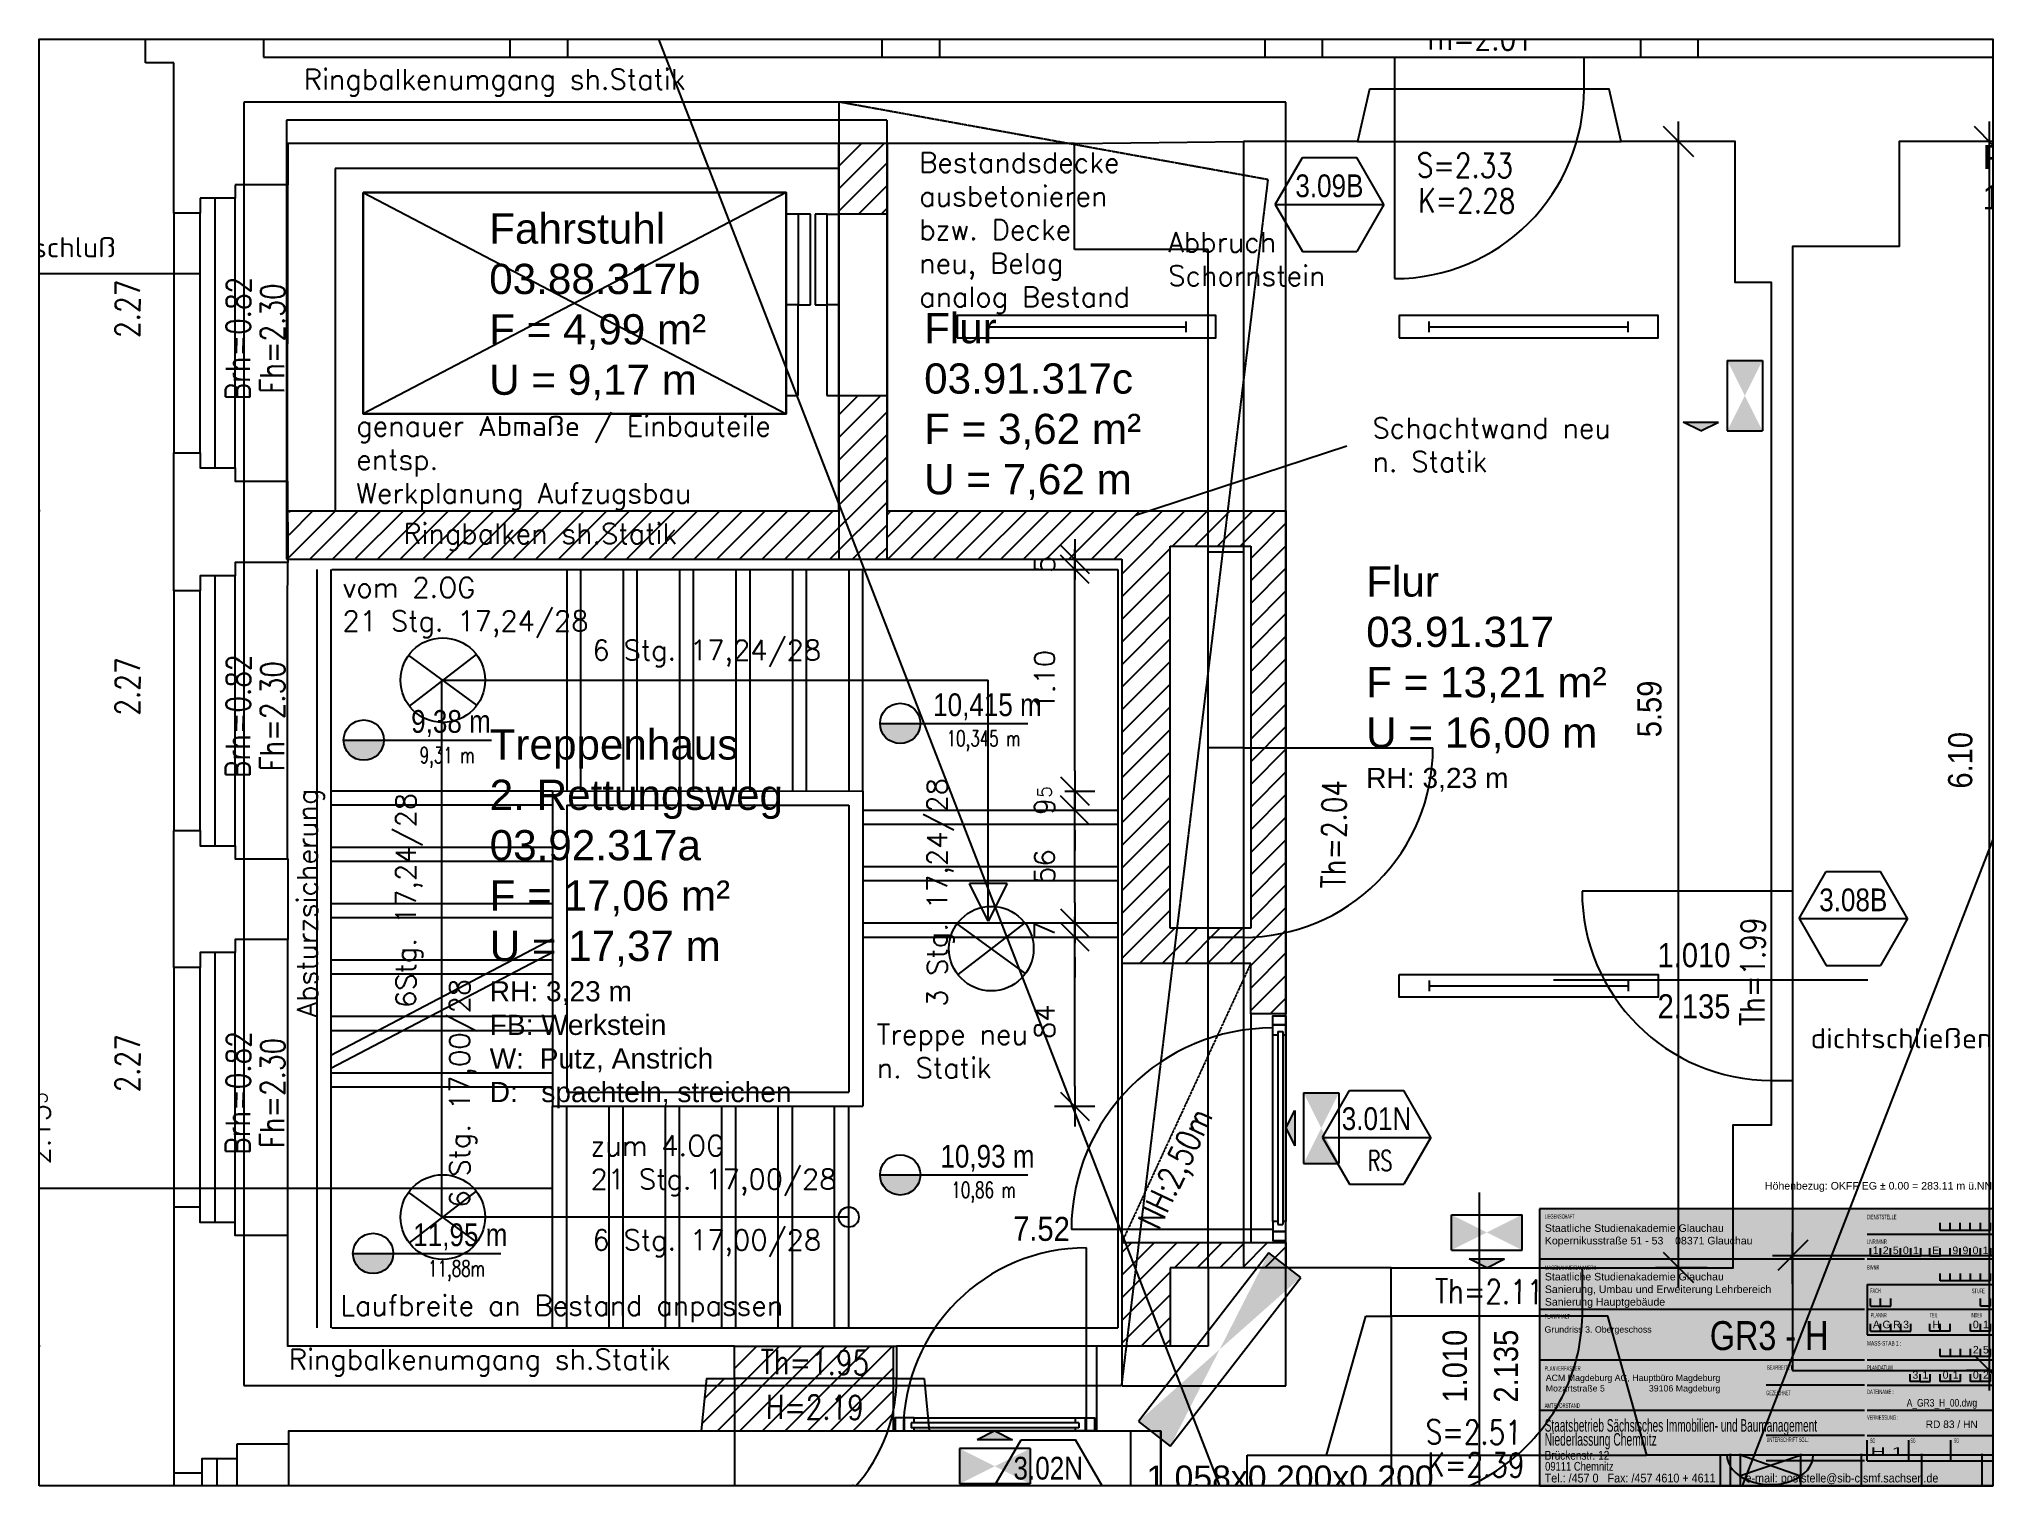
# Paper-space layout 'LayoutA3 (K) 1-25' of a CAD drawing. Header units: metres. Extents: x -103 to 285, y 2 to 289.
# The model-space entities are those that its viewports show. They can reach past a viewport. Long polylines and large blocks are cut down to what shows.
import ezdxf
from ezdxf.enums import TextEntityAlignment as Align

# ---------------------------------------------------------------- set-up
doc = ezdxf.new("R2010")
doc.units = ezdxf.units.M
doc.header["$LTSCALE"] = 0.03
for name, pattern in [('AUSGEZOGEN', [0]), ('DOT', [0]), ('GESTRICHELT', [9, 6, -3]), ('STRICHLINIE', [19.05, 12.7, -6.35])]:
    doc.linetypes.add(name, pattern=pattern)
doc.layers.get('0').update_dxf_attribs({"linetype": 'CONTINUOUS'})
doc.layers.get('Defpoints').update_dxf_attribs({"linetype": 'CONTINUOUS'})
for name, color, linetype in [('1_Plankopf', 7, 'CONTINUOUS'), ('A_abriss', 44, '_ABBRUCH'), ('A_ansicht', 9, 'CONTINUOUS'), ('A_Aufzug', 3, 'CONTINUOUS'), ('A_Bemaßung', 2, 'CONTINUOUS'), ('A_BRANDSCHUTZ', 10, 'CONTINUOUS'), ('A_EINFÜGEPUNKT', 2, 'CONTINUOUS'), ('A_Elektro', 1, 'CONTINUOUS'), ('A_fenster', 7, 'CONTINUOUS'), ('A_höhen', 3, 'CONTINUOUS'), ('A_MÖBEL', 1, 'CONTINUOUS'), ('A_NR_TÜR', 1, 'CONTINUOUS'), ('A_schraffur', 10, 'CONTINUOUS'), ('A_text', 5, 'CONTINUOUS'), ('A_treppe', 3, 'CONTINUOUS'), ('A_TREPPE_NEU', 3, 'CONTINUOUS'), ('A_treppe_V2', 3, 'CONTINUOUS'), ('A_Tuer_neu', 1, 'CONTINUOUS'), ('A_Tuernummern', 1, 'CONTINUOUS'), ('A_TXT-TUER', 1, 'CONTINUOUS'), ('A_türen', 9, 'CONTINUOUS'), ('A_verdeckt', 8, 'STRICHLINIE'), ('A_wände', 6, 'CONTINUOUS'), ('A_WÄNDE_NEU', 6, 'CONTINUOUS'), ('CKMA0002', 2, 'CONTINUOUS'), ('E__DURCHBR', 2, 'CONTINUOUS'), ('E__LEUCHTEN', 6, 'AUSGEZOGEN'), ('E__VERSYS', 2, 'AUSGEZOGEN'), ('Z_Plankopf', 7, 'CONTINUOUS')]:
    doc.layers.add(name, color=color, linetype=linetype)
doc.styles.add('ARIAL', font='ARIAL.TTF')
doc.styles.add('arial-n', font='ARIALN.TTF')
doc.styles.add('BOLDSIMP_FNT', font='TXT', dxfattribs={"height": 1})
doc.styles.add('NORM', font='simplex.shx', dxfattribs={"width": 0.7, "bigfont": 'bigfont.shx'})
doc.styles.add('PITSIMP8', font='PITSIMP8.SHX')
doc.styles.add('SIMPLEX', font='simplex.shx', dxfattribs={"height": 0.1})
doc.styles.get("Standard").update_dxf_attribs({"font": 'ARIAL.TTF', "height": 1})
doc.linetypes.add('_ABBRUCH', pattern='A,25,[101,cadkon.shx,S=3.5,R=0,X=0,Y=0],25', length=50)
doc.dimstyles.get("Standard").update_dxf_attribs({"dimtxt": 0.1, "dimasz": 0.1, "dimexe": 0.1, "dimexo": 0, "dimgap": 0.1, "dimtad": 1, "dimdec": 4, "dimrnd": 0.0025, "dimzin": 0, "dimdsep": 46, "dimtxsty": 'SIMPLEX', "dimblk": 'DIMCROSS', "dimblk1": 'DIMCROSS', "dimblk2": 'DIMCROSS', "dimsah": 1, "dimcen": 2.5, "dimdle": 0.05, "dimclrd": 1, "dimclre": 1, "dimclrt": 6, "dimadec": 0, "dimazin": 0, "dimtfac": 1, "dimtdec": 4, "dimtmove": 2, "dimatfit": 3, "dimfxl": 1, "dimtvp": 1, "dimtolj": 1, "dimtzin": 0, "dimarcsym": 0})

psp = doc.layouts.new('LayoutA3 (K) 1-25')

# ---------------------------------------------------------------- texts
at = {"layer": '1_Plankopf', "color": 7, "linetype": 'AUSGEZOGEN', "style": 'ARIAL'}
for s, height, width, p, p2 in [('LIEGENSCHAFT', 0.9, 0.619235, (196.31, 54.88), (202.28, 54.88)), ('DIENSTSTELLE', 0.9, 0.629517, (260.31, 54.78), (266.16, 54.78)), ('LNR/MNR', 0.9, 0.691361, (260.31, 49.86), (264.27, 49.86)), ('MASSNAHME/BAUWERK', 0.9, 0.694796, (196.31, 44.69), (206.6, 44.69)), ('BWNR', 0.9, 0.640413, (260.31, 44.75), (262.77, 44.75)), ('FACH', 0.9, 0.604807, (260.96, 40.13), (263.03, 40.13)), ('STUFE', 0.9, 0.626029, (281.12, 40.1), (283.7, 40.1)), ('PLANINHALT', 0.9, 0.645985, (196.31, 35.04), (201.32, 35.04)), ('PLANNR', 0.9, 0.629361, (261.02, 35.29), (264.23, 35.29)), ('TEIL', 0.9, 0.576231, (272.79, 35.29), (274.32, 35.29)), ('INDEX', 0.9, 0.593364, (280.91, 35.29), (283.19, 35.29)), ('MASS-STAB 1 :', 0.9, 0.755584, (260.31, 29.71), (267.12, 29.71)), ('PLANVERFASSER', 0.9, 0.655042, (196.31, 24.7), (203.45, 24.7)), ('BEARBEITET', 0.9, 0.647926, (240.46, 24.89), (245.53, 24.89)), ('PLANDATUM', 0.9, 0.657694, (260.31, 24.86), (265.41, 24.86)), ('GEZEICHNET', 0.9, 0.603475, (240.3, 19.85), (245.19, 19.85)), ('DATEINAME :', 0.9, 0.657232, (260.31, 20.07), (265.59, 20.07)), ('AMTSVORSTAND', 0.9, 0.667092, (196.31, 17.33), (203.3, 17.33)), ('VERMESSUNG :', 0.9, 0.644129, (260.31, 14.98), (266.52, 14.98)), ('Staatsbetrieb Sächsisches Immobilien- und Baumanagement', 2.5, 0.57205, (196.31, 12.6), (250.39, 12.6)), ('Niederlassung Chemnitz', 2.5, 0.584935, (196.31, 9.82), (218.57, 9.82)), ('RD 83 / HN', 1.5, 0.963798, (271.96, 13.32), (282.29, 13.32)), ('Brückenstr. 12', 1.75, 0.814198, (196.31, 7.03), (209.14, 7.03)), ('UNTERSCHRIFT SGL.:', 0.9, 0.631829, (240.36, 10.57), (248.79, 10.57)), ('SG', 0.9, 0.544981, (260.92, 10.36), (261.91, 10.36)), ('H 1', 1.75, 1.71731, (261.01, 7.77), (267.55, 7.77)), ('SG', 0.9, 0.544981, (268.94, 10.39), (269.93, 10.39)), ('SG', 0.9, 0.544981, (277.56, 10.39), (278.55, 10.39)), ('Tel.: /457 0   Fax: /457 4610 + 4611          e-mail: poststelle%%064sib-c.smf.sachsen.de', 1.75, 0.874519, (196.31, 2.52), (274.48, 2.52)), ('09111 Chemnitz', 1.75, 0.763439, (196.4, 4.85), (209.99, 4.85))]:
    psp.add_text(s, height=height, dxfattribs=dict(at, width=width)).set_placement(p, p2, align=Align.FIT)
at = {"layer": '1_Plankopf', "linetype": 'AUSGEZOGEN', "style": 'ARIAL', "width": 0.8}
psp.add_text('GR3 - H', height=5.75, dxfattribs=at).set_placement((229.1, 28.8))
at = {"layer": '1_Plankopf', "color": 7, "linetype": 'AUSGEZOGEN', "style": 'ARIAL', "width": 0.8}
psp.add_text('A_GR3_H_00.dwg', height=1.5, dxfattribs=at).set_placement((282.17, 17.59), align=Align.RIGHT)
at = {"layer": '1_Plankopf', "insert": (240.05, 62.17), "char_height": 1.5, "width": 57.55, "attachment_point": 1, "style": 'ARIAL'}
psp.add_mtext('Höhenbezug: OKFF EG ± 0.00 = 283.11 m ü.NN', dxfattribs=at)
at = {"layer": '1_Plankopf', "linetype": 'Continuous', "char_height": 1.5, "attachment_point": 1}
for s, insert, width in [('{\\fArial|b0|i0|c0|p34;Staatliche Studienakademie Glauchau\\PKopernikusstraße 51 - 53    08371 Glauchau}', (196.35, 53.78), 62.0135), ('\\fArial|b0|i0|c0|p34;1', (261.45, 49.37), 2), ('{\\fArial|b0|i0|c0|p34;2}', (263.44, 49.36), 2), ('\\fArial|b0|i0|c0|p34;5', (265.44, 49.36), 2), ('\\fArial|b0|i0|c0|p34;0', (267.44, 49.36), 2), ('\\fArial|b0|i0|c0|p34;1', (269.44, 49.36), 2), ('\\fArial|b0|i0|c0|p34;E', (273.26, 49.36), 2), ('\\fArial|b0|i0|c0|p34;9', (277.27, 49.36), 2), ('\\fArial|b0|i0|c0|p34;9', (279.27, 49.36), 2), ('\\fArial|b0|i0|c0|p34;0', (281.27, 49.36), 2), ('\\fArial|b0|i0|c0|p34;1', (283.27, 49.36), 2), ('Staatliche Studienakademie Glauchau\\PSanierung, Umbau und Erweiterung Lehrbereich\\PSanierung Hauptgebäude', (196.35, 44.13), 62.0135), ('2', (281.33, 29.63), 2), ('5', (283.33, 29.63), 2), ('3', (269.33, 24.63), 2), ('1', (271.33, 24.63), 2), ('0', (275.33, 24.63), 2), ('{\\fArial|b0|i0|c0|p34;1}', (277.33, 24.63), 2), ('{\\fArial|b0|i0|c0|p34;0}', (281.33, 24.63), 2), ('2', (283.33, 24.63), 2)]:
    psp.add_mtext(s, dxfattribs=dict(at, insert=insert, width=width))
at = {"layer": '1_Plankopf', "insert": (196.29, 33.52), "char_height": 1.25, "width": 43.11, "attachment_point": 1}
psp.add_mtext('Grundriss 3. Obergeschoss', dxfattribs=at)
at = {"layer": '1_Plankopf', "linetype": 'Continuous', "char_height": 1.5, "width": 2, "attachment_point": 1, "style": 'ARIAL'}
for s, insert in [('A', (261.48, 34.63)), ('G', (263.39, 34.63)), ('R', (265.48, 34.63)), ('3', (267.48, 34.63)), ('H', (273.28, 34.63)), ('{\\fArial|b0|i0|c0|p34;0}', (281.33, 34.63)), ('1', (283.33, 34.63))]:
    psp.add_mtext(s, dxfattribs=dict(at, insert=insert))

msp = doc.modelspace()

# ---------------------------------------------------------------- texts
at = {"layer": 'A_abriss', "ltscale": 0.3, "style": 'SIMPLEX', "width": 0.8}
for s, p in [('Th=1.95', (-357.12091, 1072.50453)), ('H=2.19', (-357.1209, 1072.2818))]:
    msp.add_text(s, height=0.12, rotation=359.5, dxfattribs=at).set_placement(p, align=Align.MIDDLE_CENTER)
at = {"layer": 'A_Bemaßung', "color": 7, "linetype": 'Continuous', "style": 'BOLDSIMP_FNT', "width": 0.9}
for s, p in [('5.59', (-352.88339, 1075.60675)), ('6.10', (-351.34031, 1075.35176))]:
    msp.add_text(s, height=0.12, rotation=89.8, dxfattribs=at).set_placement(p, align=Align.BOTTOM_LEFT)
at = {"layer": 'A_Bemaßung', "color": 7, "linetype": 'DOT', "style": 'BOLDSIMP_FNT', "width": 0.9}
for s, p in [('1.010', (-352.93792, 1074.42953)), ('2.135', (-352.93792, 1074.17534))]:
    msp.add_text(s, height=0.12, dxfattribs=at).set_placement(p, align=Align.BOTTOM_LEFT)
for s, rotation, p in [('7.52', 359.3, (-356.13767, 1073.07315)), ('1.010', 90, (-353.84881, 1072.30463)), ('2.135', 90, (-353.59462, 1072.30463))]:
    msp.add_text(s, height=0.12, rotation=rotation, dxfattribs=at).set_placement(p, align=Align.BOTTOM_LEFT)
at = {"layer": 'A_BRANDSCHUTZ', "linetype": 'Continuous', "char_height": 0.1, "attachment_point": 1, "style": 'SIMPLEX'}
for s, insert, width in [('dichtschließend', (-352.17834, 1074.16307), 1), ('Tür mit Fluchttürsteuerung', (-357.35238, 1071.89033), 1.2641)]:
    msp.add_mtext(s, dxfattribs=dict(at, insert=insert, width=width))
at = {"layer": 'A_höhen', "linetype": 'Continuous', "style": 'SIMPLEX', "width": 0.8}
for s, rotation, p in [('Th=2.01', 359.5, (-353.82693, 1079.07865)), ('S=2.33', 359.5, (-353.89475, 1078.44587)), ('K=2.28', 359.5, (-353.88502, 1078.27036)), ('2.27', 89.5, (-360.53278, 1077.73325)), ('Brh=0.82', 89.5, (-359.98353, 1077.58603)), ('Fh=2.30', 89.5, (-359.81351, 1077.58602)), ('2.27', 89.5, (-360.53277, 1075.85836)), ('Brh=0.82', 89.5, (-359.98353, 1075.71113)), ('Fh=2.30', 89.5, (-359.81353, 1075.71113)), ('Th=2.04', 89.5, (-354.54505, 1075.1254)), ('Th=1.99', 89.5, (-352.46587, 1074.44272)), ('2.27', 89.5, (-360.53277, 1073.98849)), ('Brh=0.82', 89.5, (-359.98352, 1073.84125)), ('Fh=2.30', 89.5, (-359.81353, 1073.84125)), ('NH:2,50m', 64.733022, (-355.33234, 1073.46791)), ('Th=2.11', 359.5, (-353.77426, 1072.85566)), ('S=2.51', 359.5, (-353.85047, 1072.15796)), ('K=2.39', 359.5, (-353.83958, 1071.99554))]:
    msp.add_text(s, height=0.12, rotation=rotation, dxfattribs=at).set_placement(p, align=Align.MIDDLE_CENTER)
at = {"layer": 'A_text', "linetype": 'Continuous', "char_height": 0.1, "attachment_point": 1, "style": 'SIMPLEX'}
for s, insert, width in [('Ringbalkenumgang sh.Statik', (-359.65759, 1078.92268), 3.3134309), ('Bestandsdecke ausbetonieren bzw. Decke neu, Belag analog Bestand', (-356.60316, 1078.5099), 1.1525), ('Fenster Verschluß', (-361.79756, 1078.08928), 1.4431), ('Abbruch \\PSchornstein', (-355.36713, 1078.11436), 1.9611), ('genauer Abmaße / Einbauteile entsp.\\PWerkplanung Aufzugsbau', (-359.39782, 1077.20201), 2.3469628), ('Schachtwand neu\\Pn. Statik', (-354.35337, 1077.19188), 1.9611), ('Ringbalken sh.Statik', (-359.16378, 1076.66748), 3.3134), ('Treppe neu\\Pn. Statik', (-356.81399, 1074.18246), 1.9611), ('Laufbreite an Bestand anpassen', (-359.47682, 1072.83686), 3.3134), ('Ringbalkenumgang sh.Statik', (-359.73202, 1072.56901), 3.3134309)]:
    msp.add_mtext(s, dxfattribs=dict(at, insert=insert, width=width))
at = {"layer": 'A_text', "linetype": 'Continuous', "char_height": 0.15, "width": 6.6459, "attachment_point": 1}
for s, insert in [('Fahrstuhl\\P03.88.317b\\PF = 4,99 m² \\PU = 9,17 m', (-358.73736, 1078.20707)), ('Flur\\P03.91.317c\\PF = 3,62 m²\\PU = 7,62 m', (-356.57869, 1077.71283)), ('Flur\\P03.91.317\\PF = 13,21 m²\\PU = 16,00 m\\P{\\H0.6667x;RH: 3,23 m}', (-354.38445, 1076.45526)), ('Treppenhaus  \\P2. Rettungsweg\\P03.92.317a\\PF = 17,06 m²\\PU = 17,37 m\\P{\\H0.6667x;RH: 3,23 m\\PFB: Werkstein\\PW:  Putz, Anstrich\\PD:   spachteln, streichen}', (-358.7351, 1075.64633))]:
    msp.add_mtext(s, dxfattribs=dict(at, insert=insert))
at = {"layer": 'A_text', "linetype": 'Continuous', "insert": (-359.69013, 1074.21696), "char_height": 0.1, "width": 3.3134, "attachment_point": 1, "rotation": 90, "style": 'SIMPLEX'}
msp.add_mtext('Absturzsicherung', dxfattribs=at)
at = {"layer": 'A_TREPPE_NEU', "color": 1, "linetype": 'Continuous', "char_height": 0.1, "width": 1.6932, "attachment_point": 1, "style": 'SIMPLEX'}
for s, insert in [('vom 2.OG\\P21 Stg. 17,24/28', (-359.46598, 1076.40051)), ('6 Stg. 17,24/28', (-358.22546, 1076.08933)), ('zum 4.OG\\P21 Stg. 17,00/28', (-358.23481, 1073.62998)), ('6 Stg. 17,00/28', (-358.22546, 1073.16128))]:
    msp.add_mtext(s, dxfattribs=dict(at, insert=insert))
at = {"layer": 'A_TREPPE_NEU', "color": 1, "linetype": 'Continuous', "char_height": 0.1, "width": 1.6932, "attachment_point": 1, "rotation": 90, "style": 'SIMPLEX'}
for s, insert in [('3 Stg. 17,24/28', (-356.56382, 1074.26885)), ('6 Stg. 17,00/28', (-358.9341, 1073.27196))]:
    msp.add_mtext(s, dxfattribs=dict(at, insert=insert))
at = {"layer": 'A_treppe_V2', "color": 1, "linetype": 'Continuous', "insert": (-359.20113, 1074.26357), "char_height": 0.1, "width": 1.6932, "attachment_point": 1, "rotation": 90, "style": 'SIMPLEX'}
msp.add_mtext('6Stg. 17,24/28', dxfattribs=at)
at = {"layer": 'CKMA0002', "color": 6, "linetype": 'Continuous', "insert": (-360.96711, 1073.66644), "char_height": 0.1, "width": 1, "attachment_point": 5, "rotation": 90, "style": 'SIMPLEX'}
msp.add_mtext('2.13{\\A1\\H0.7x\\S5;}', dxfattribs=at)

# ---------------------------------------------------------------- blocks, each defined once
blk = doc.blocks.new('A$C699961ED')
at = {"layer": '1_Plankopf', "linetype": 'Continuous', "insert": (1.65, 8.43), "char_height": 2.5, "width": 81.002, "attachment_point": 1}
blk.add_mtext('\\fArial|b0|i0|c0|p34;ACM Magdeburg AG, Hauptbüro Magdeburg\\PMozartstraße 5                  39106 Magdeburg', dxfattribs=at)
blk = doc.blocks.new('SLASH1')
at = {"layer": 'A_Bemaßung', "color": 2, "linetype": 'Continuous'}
for p, q in [((0, -0.14068), (0, 0.11466)), ((0.07663, 0.07663), (-0.07319, -0.07319))]:
    blk.add_line(p, q, dxfattribs=at)
blk = doc.blocks.new('Aufzug')
at = {"layer": 'A_Aufzug', "color": 1, "linetype": 'GESTRICHELT'}
for p, q in [((2.74, 0.24), (-0.24, 0.24)), ((-0.24, 0.24), (-0.24, -1.94)), ((2.74, 0.03), (2.74, 0.24))]:
    blk.add_line(p, q, dxfattribs=at)
at = {"layer": 'A_Aufzug', "linetype": 'Continuous'}
for p, q in [((2.5, 0), (0, 0)), ((0, 0), (0, -1.7)), ((2.5, -1.7), (2.5, 0)), ((2.74, -1.94), (2.74, 0.03)), ((2.2395, -0.1186), (0.1395, -0.1186)), ((0.1395, -0.1186), (0.1395, -1.2186)), ((2.2395, -1.2186), (2.2395, -0.1186)), ((2.2995, -0.2274), (2.2395, -0.2274)), ((2.2995, -0.2274), (2.2995, -0.6774)), ((2.3595, -0.2274), (2.2995, -0.2274)), ((2.3595, -0.6774), (2.3595, -0.2274)), ((2.3834, -0.2266), (2.3834, -0.6766)), ((2.4434, -0.2266), (2.3834, -0.2266)), ((2.4434, -0.6766), (2.4434, -0.2266)), ((2.4435, -0.2266), (2.5, -0.2266)), ((2.74, -0.2266), (2.5, -0.2266)), ((2.2995, -0.6774), (2.2395, -0.6774)), ((2.2395, -0.6774), (2.2395, -1.1276)), ((2.2995, -1.1276), (2.2995, -0.6774)), ((2.2995, -0.6774), (2.3595, -0.6774)), ((2.3834, -0.6766), (2.4434, -0.6766)), ((2.4414, -0.6766), (2.4414, -1.1266)), ((2.5, -0.6766), (2.4434, -0.6766)), ((2.2395, -1.1276), (2.2995, -1.1276)), ((2.4414, -1.1266), (2.5, -1.1266)), ((2.5, -1.1266), (2.74, -1.1266)), ((0.1395, -1.2186), (2.2395, -1.2186)), ((0, -1.7), (2.5, -1.7)), ((-0.24, -1.94), (2.74, -1.94))]:
    blk.add_line(p, q, dxfattribs=at)
blk = doc.blocks.new('DIMCROSS')
at = {"color": 0, "linetype": 'ByBlock'}
blk.add_line((-1, 0), (1, 0), dxfattribs=at)
at = {"linetype": 'ByBlock'}
blk.add_line((-0.707107, -0.707107), (0.707107, 0.707107), dxfattribs=at)
blk = doc.blocks.new('*D57')
at = {"layer": 'CKMA0002', "color": 1, "linetype": 'Continuous', "lineweight": -2}
for p, q in [((-360.3028, 1079.4339), (-360.3028, 1079.6339)), ((-359.5028, 1079.4839), (-359.5028, 1079.6339)), ((-360.2028, 1079.5339), (-359.6028, 1079.5339))]:
    blk.add_line(p, q, dxfattribs=at)
at = {"layer": 'Defpoints', "color": 0, "linetype": 'Continuous'}
for p in [(-359.5028, 1079.5339), (-360.3028, 1077.4817), (-359.5028, 1077.5317)]:
    blk.add_point(p, dxfattribs=at)
at = {"layer": 'CKMA0002', "color": 1, "linetype": 'Continuous', "lineweight": -2, "xscale": 0.1, "yscale": 0.1, "zscale": 0.1, "rotation": 180}
blk.add_blockref('DIMCROSS', (-360.3028, 1079.5339), dxfattribs=at)
at = {"layer": 'CKMA0002', "color": 1, "linetype": 'Continuous', "lineweight": -2, "xscale": 0.1, "yscale": 0.1, "zscale": 0.1}
blk.add_blockref('DIMCROSS', (-359.5028, 1079.5339), dxfattribs=at)
at = {"layer": 'CKMA0002', "color": 3, "linetype": 'Continuous', "insert": (-359.9028, 1079.6839), "char_height": 0.1, "attachment_point": 5, "style": 'SIMPLEX'}
blk.add_mtext('\\A1;80{\\A1\\H0.7x\\S;}', dxfattribs=at)
blk = doc.blocks.new('*D58')
at = {"layer": 'CKMA0002', "color": 1, "linetype": 'Continuous', "lineweight": -2}
for p, q in [((-357.0028, 1079.4839), (-357.0028, 1079.6339)), ((-359.4028, 1079.5339), (-357.1028, 1079.5339))]:
    blk.add_line(p, q, dxfattribs=at)
at = {"layer": 'Defpoints', "color": 0, "linetype": 'Continuous'}
for p in [(-357.0028, 1079.5339), (-359.5028, 1077.5317), (-357.0028, 1077.5317)]:
    blk.add_point(p, dxfattribs=at)
at = {"layer": 'CKMA0002', "color": 1, "linetype": 'Continuous', "lineweight": -2, "xscale": 0.1, "yscale": 0.1, "zscale": 0.1, "rotation": 180}
blk.add_blockref('DIMCROSS', (-359.5028, 1079.5339), dxfattribs=at)
at = {"layer": 'CKMA0002', "color": 1, "linetype": 'Continuous', "lineweight": -2, "xscale": 0.1, "yscale": 0.1, "zscale": 0.1}
blk.add_blockref('DIMCROSS', (-357.0028, 1079.5339), dxfattribs=at)
at = {"layer": 'CKMA0002', "color": 3, "linetype": 'Continuous', "insert": (-358.2528, 1079.6839), "char_height": 0.1, "attachment_point": 5, "style": 'SIMPLEX'}
blk.add_mtext('\\A1;2.50{\\A1\\H0.7x\\S;}', dxfattribs=at)
blk = doc.blocks.new('*D59')
at = {"layer": 'CKMA0002', "color": 1, "linetype": 'Continuous', "lineweight": -2}
for p, q in [((-356.7628, 1079.4839), (-356.7628, 1079.6339)), ((-357.1028, 1079.5339), (-357.2028, 1079.5339)), ((-357.0028, 1079.5339), (-356.7628, 1079.5339)), ((-356.6628, 1079.5339), (-356.5628, 1079.5339))]:
    blk.add_line(p, q, dxfattribs=at)
at = {"layer": 'Defpoints', "color": 0, "linetype": 'Continuous'}
for p in [(-356.7628, 1079.5339), (-356.7628, 1077.7537), (-357.0028, 1077.5317)]:
    blk.add_point(p, dxfattribs=at)
at = {"layer": 'CKMA0002', "color": 1, "linetype": 'Continuous', "lineweight": -2, "xscale": 0.1, "yscale": 0.1, "zscale": 0.1}
blk.add_blockref('DIMCROSS', (-357.0028, 1079.5339), dxfattribs=at)
at = {"layer": 'CKMA0002', "color": 1, "linetype": 'Continuous', "lineweight": -2, "xscale": 0.1, "yscale": 0.1, "zscale": 0.1, "rotation": 180}
blk.add_blockref('DIMCROSS', (-356.7628, 1079.5339), dxfattribs=at)
at = {"layer": 'CKMA0002', "color": 3, "linetype": 'Continuous', "insert": (-356.8828, 1079.6839), "char_height": 0.1, "attachment_point": 5, "style": 'SIMPLEX'}
blk.add_mtext('\\A1;24{\\A1\\H0.7x\\S;}', dxfattribs=at)
blk = doc.blocks.new('*D60')
at = {"layer": 'CKMA0002', "color": 1, "linetype": 'Continuous', "lineweight": -2}
for p, q in [((-354.7828, 1079.4839), (-354.7828, 1079.6339)), ((-356.6628, 1079.5339), (-354.8828, 1079.5339))]:
    blk.add_line(p, q, dxfattribs=at)
at = {"layer": 'Defpoints', "color": 0, "linetype": 'Continuous'}
for p in [(-354.7828, 1079.5339), (-356.7628, 1077.7537), (-354.7828, 1076.7302)]:
    blk.add_point(p, dxfattribs=at)
at = {"layer": 'CKMA0002', "color": 1, "linetype": 'Continuous', "lineweight": -2, "xscale": 0.1, "yscale": 0.1, "zscale": 0.1, "rotation": 180}
blk.add_blockref('DIMCROSS', (-356.7628, 1079.5339), dxfattribs=at)
at = {"layer": 'CKMA0002', "color": 1, "linetype": 'Continuous', "lineweight": -2, "xscale": 0.1, "yscale": 0.1, "zscale": 0.1}
blk.add_blockref('DIMCROSS', (-354.7828, 1079.5339), dxfattribs=at)
at = {"layer": 'CKMA0002', "color": 3, "linetype": 'Continuous', "insert": (-355.7728, 1079.6839), "char_height": 0.1, "attachment_point": 5, "style": 'SIMPLEX'}
blk.add_mtext('\\A1;1.98{\\A1\\H0.7x\\S;}', dxfattribs=at)
blk = doc.blocks.new('*D61')
at = {"layer": 'CKMA0002', "color": 1, "linetype": 'Continuous', "lineweight": -2}
for p, q in [((-352.3731, 1079.4339), (-352.3731, 1079.6339)), ((-354.6828, 1079.5339), (-352.4731, 1079.5339))]:
    blk.add_line(p, q, dxfattribs=at)
at = {"layer": 'Defpoints', "color": 0, "linetype": 'Continuous'}
for p in [(-352.3731, 1079.5339), (-352.3731, 1076.8081), (-354.7828, 1076.7302)]:
    blk.add_point(p, dxfattribs=at)
at = {"layer": 'CKMA0002', "color": 1, "linetype": 'Continuous', "lineweight": -2, "xscale": 0.1, "yscale": 0.1, "zscale": 0.1, "rotation": 180}
blk.add_blockref('DIMCROSS', (-354.7828, 1079.5339), dxfattribs=at)
at = {"layer": 'CKMA0002', "color": 1, "linetype": 'Continuous', "lineweight": -2, "xscale": 0.1, "yscale": 0.1, "zscale": 0.1}
blk.add_blockref('DIMCROSS', (-352.3731, 1079.5339), dxfattribs=at)
at = {"layer": 'CKMA0002', "color": 3, "linetype": 'Continuous', "insert": (-353.578, 1079.6839), "char_height": 0.1, "attachment_point": 5, "style": 'SIMPLEX'}
blk.add_mtext('\\A1;2.41{\\A1\\H0.7x\\S;}', dxfattribs=at)
blk = doc.blocks.new('*D62')
at = {"layer": 'CKMA0002', "color": 1, "linetype": 'Continuous', "lineweight": -2}
for p, q in [((-360.3028, 1079.1657), (-360.3028, 1079.3657)), ((-359.7378, 1079.2157), (-359.7378, 1079.3657)), ((-360.2028, 1079.2657), (-359.8378, 1079.2657))]:
    blk.add_line(p, q, dxfattribs=at)
at = {"layer": 'Defpoints', "color": 0, "linetype": 'Continuous'}
for p in [(-359.7378, 1079.2657), (-360.3028, 1078.0802), (-359.7378, 1078.1302)]:
    blk.add_point(p, dxfattribs=at)
at = {"layer": 'CKMA0002', "color": 1, "linetype": 'Continuous', "lineweight": -2, "xscale": 0.1, "yscale": 0.1, "zscale": 0.1, "rotation": 180}
blk.add_blockref('DIMCROSS', (-360.3028, 1079.2657), dxfattribs=at)
at = {"layer": 'CKMA0002', "color": 1, "linetype": 'Continuous', "lineweight": -2, "xscale": 0.1, "yscale": 0.1, "zscale": 0.1}
blk.add_blockref('DIMCROSS', (-359.7378, 1079.2657), dxfattribs=at)
at = {"layer": 'CKMA0002', "color": 3, "linetype": 'Continuous', "insert": (-360.0203, 1079.4157), "char_height": 0.1, "attachment_point": 5, "style": 'SIMPLEX'}
blk.add_mtext('\\A1;56{\\A1\\H0.7x\\S5;}', dxfattribs=at)
blk = doc.blocks.new('*D63')
at = {"layer": 'CKMA0002', "color": 1, "linetype": 'Continuous', "lineweight": -2}
for p, q in [((-355.5978, 1079.2157), (-355.5978, 1079.3657)), ((-359.6378, 1079.2657), (-355.6978, 1079.2657))]:
    blk.add_line(p, q, dxfattribs=at)
at = {"layer": 'Defpoints', "color": 0, "linetype": 'Continuous'}
for p in [(-355.5978, 1079.2657), (-359.7378, 1078.1302), (-355.5978, 1076.2586)]:
    blk.add_point(p, dxfattribs=at)
at = {"layer": 'CKMA0002', "color": 1, "linetype": 'Continuous', "lineweight": -2, "xscale": 0.1, "yscale": 0.1, "zscale": 0.1, "rotation": 180}
blk.add_blockref('DIMCROSS', (-359.7378, 1079.2657), dxfattribs=at)
at = {"layer": 'CKMA0002', "color": 1, "linetype": 'Continuous', "lineweight": -2, "xscale": 0.1, "yscale": 0.1, "zscale": 0.1}
blk.add_blockref('DIMCROSS', (-355.5978, 1079.2657), dxfattribs=at)
at = {"layer": 'CKMA0002', "color": 3, "linetype": 'Continuous', "insert": (-357.6678, 1079.4157), "char_height": 0.1, "attachment_point": 5, "style": 'SIMPLEX'}
blk.add_mtext('\\A1;4.14{\\A1\\H0.7x\\S;}', dxfattribs=at)
blk = doc.blocks.new('*D64')
at = {"layer": 'CKMA0002', "color": 1, "linetype": 'Continuous', "lineweight": -2}
for p, q in [((-355.3578, 1079.2157), (-355.3578, 1079.3657)), ((-355.6978, 1079.2657), (-355.7978, 1079.2657)), ((-355.5978, 1079.2657), (-355.3578, 1079.2657)), ((-355.2578, 1079.2657), (-355.1578, 1079.2657))]:
    blk.add_line(p, q, dxfattribs=at)
at = {"layer": 'Defpoints', "color": 0, "linetype": 'Continuous'}
for p in [(-355.3578, 1079.2657), (-355.5978, 1076.2586), (-355.3578, 1076.2586)]:
    blk.add_point(p, dxfattribs=at)
at = {"layer": 'CKMA0002', "color": 1, "linetype": 'Continuous', "lineweight": -2, "xscale": 0.1, "yscale": 0.1, "zscale": 0.1}
blk.add_blockref('DIMCROSS', (-355.5978, 1079.2657), dxfattribs=at)
at = {"layer": 'CKMA0002', "color": 1, "linetype": 'Continuous', "lineweight": -2, "xscale": 0.1, "yscale": 0.1, "zscale": 0.1, "rotation": 180}
blk.add_blockref('DIMCROSS', (-355.3578, 1079.2657), dxfattribs=at)
at = {"layer": 'CKMA0002', "color": 3, "linetype": 'Continuous', "insert": (-355.4778, 1079.2657), "char_height": 0.1, "attachment_point": 5, "style": 'SIMPLEX'}
blk.add_mtext('\\A1;24{\\A1\\H0.7x\\S;}', dxfattribs=at)
blk = doc.blocks.new('*D65')
at = {"layer": 'CKMA0002', "color": 1, "linetype": 'Continuous', "lineweight": -2}
for p, q in [((-354.9578, 1079.2157), (-354.9578, 1079.3657)), ((-355.2578, 1079.2657), (-355.0578, 1079.2657))]:
    blk.add_line(p, q, dxfattribs=at)
at = {"layer": 'Defpoints', "color": 0, "linetype": 'Continuous'}
for p in [(-354.9578, 1079.2657), (-355.3578, 1076.2586), (-354.9578, 1076.225)]:
    blk.add_point(p, dxfattribs=at)
at = {"layer": 'CKMA0002', "color": 1, "linetype": 'Continuous', "lineweight": -2, "xscale": 0.1, "yscale": 0.1, "zscale": 0.1, "rotation": 180}
blk.add_blockref('DIMCROSS', (-355.3578, 1079.2657), dxfattribs=at)
at = {"layer": 'CKMA0002', "color": 1, "linetype": 'Continuous', "lineweight": -2, "xscale": 0.1, "yscale": 0.1, "zscale": 0.1}
blk.add_blockref('DIMCROSS', (-354.9578, 1079.2657), dxfattribs=at)
at = {"layer": 'CKMA0002', "color": 3, "linetype": 'Continuous', "insert": (-355.1578, 1079.4157), "char_height": 0.1, "attachment_point": 5, "style": 'SIMPLEX'}
blk.add_mtext('\\A1;40{\\A1\\H0.7x\\S;}', dxfattribs=at)
blk = doc.blocks.new('*D66')
at = {"layer": 'CKMA0002', "color": 1, "linetype": 'Continuous', "lineweight": -2}
for p, q in [((-354.7828, 1079.2157), (-354.7828, 1079.3657)), ((-355.0578, 1079.2657), (-355.1578, 1079.2657)), ((-354.9578, 1079.2657), (-354.7828, 1079.2657)), ((-354.6828, 1079.2657), (-354.5828, 1079.2657))]:
    blk.add_line(p, q, dxfattribs=at)
at = {"layer": 'Defpoints', "color": 0, "linetype": 'Continuous'}
for p in [(-354.7828, 1079.2657), (-354.9578, 1076.225), (-354.7828, 1076.225)]:
    blk.add_point(p, dxfattribs=at)
at = {"layer": 'CKMA0002', "color": 1, "linetype": 'Continuous', "lineweight": -2, "xscale": 0.1, "yscale": 0.1, "zscale": 0.1}
blk.add_blockref('DIMCROSS', (-354.9578, 1079.2657), dxfattribs=at)
at = {"layer": 'CKMA0002', "color": 1, "linetype": 'Continuous', "lineweight": -2, "xscale": 0.1, "yscale": 0.1, "zscale": 0.1, "rotation": 180}
blk.add_blockref('DIMCROSS', (-354.7828, 1079.2657), dxfattribs=at)
at = {"layer": 'CKMA0002', "color": 3, "linetype": 'Continuous', "insert": (-354.8703, 1079.5657), "char_height": 0.1, "attachment_point": 5, "style": 'SIMPLEX'}
blk.add_mtext('\\A1;17{\\A1\\H0.7x\\S5;}', dxfattribs=at)
blk = doc.blocks.new('*D67')
at = {"layer": 'CKMA0002', "color": 1, "linetype": 'Continuous', "lineweight": -2}
for p, q in [((-352.3731, 1079.1657), (-352.3731, 1079.3657)), ((-354.6828, 1079.2657), (-352.4731, 1079.2657))]:
    blk.add_line(p, q, dxfattribs=at)
at = {"layer": 'Defpoints', "color": 0, "linetype": 'Continuous'}
for p in [(-352.3731, 1079.2657), (-352.3731, 1076.5948), (-354.7828, 1076.225)]:
    blk.add_point(p, dxfattribs=at)
at = {"layer": 'CKMA0002', "color": 1, "linetype": 'Continuous', "lineweight": -2, "xscale": 0.1, "yscale": 0.1, "zscale": 0.1, "rotation": 180}
blk.add_blockref('DIMCROSS', (-354.7828, 1079.2657), dxfattribs=at)
at = {"layer": 'CKMA0002', "color": 1, "linetype": 'Continuous', "lineweight": -2, "xscale": 0.1, "yscale": 0.1, "zscale": 0.1}
blk.add_blockref('DIMCROSS', (-352.3731, 1079.2657), dxfattribs=at)
at = {"layer": 'CKMA0002', "color": 3, "linetype": 'Continuous', "insert": (-353.578, 1079.4157), "char_height": 0.1, "attachment_point": 5, "style": 'SIMPLEX'}
blk.add_mtext('\\A1;2.41{\\A1\\H0.7x\\S;}', dxfattribs=at)
blk = doc.blocks.new('*D68')
at = {"layer": 'CKMA0002', "color": 1, "linetype": 'Continuous', "lineweight": -2}
for p, q in [((-361.3318, 1072.584), (-361.4818, 1072.584)), ((-361.3818, 1072.264), (-361.3818, 1072.484)), ((-361.2818, 1072.164), (-361.4818, 1072.164))]:
    blk.add_line(p, q, dxfattribs=at)
at = {"layer": 'Defpoints', "color": 0, "linetype": 'Continuous'}
for p in [(-361.3818, 1072.584), (-358.253, 1072.584), (-358.203, 1072.164)]:
    blk.add_point(p, dxfattribs=at)
at = {"layer": 'CKMA0002', "color": 1, "linetype": 'Continuous', "lineweight": -2, "xscale": 0.1, "yscale": 0.1, "zscale": 0.1}
for p, rotation in [((-361.3818, 1072.584), 90), ((-361.3818, 1072.164), 270)]:
    blk.add_blockref('DIMCROSS', p, dxfattribs=dict(at, rotation=rotation))
at = {"layer": 'CKMA0002', "color": 3, "linetype": 'Continuous', "insert": (-361.5318, 1072.374), "char_height": 0.1, "attachment_point": 5, "rotation": 90, "style": 'SIMPLEX'}
blk.add_mtext('\\A1;42{\\A1\\H0.7x\\S;}', dxfattribs=at)
blk = doc.blocks.new('*D69')
at = {"layer": 'CKMA0002', "color": 1, "linetype": 'Continuous', "lineweight": -2}
for p, q in [((-361.3318, 1076.4902), (-361.4818, 1076.4902)), ((-361.3818, 1072.684), (-361.3818, 1076.3902))]:
    blk.add_line(p, q, dxfattribs=at)
at = {"layer": 'Defpoints', "color": 0, "linetype": 'Continuous'}
for p in [(-361.3818, 1076.4902), (-356.4219, 1076.4902), (-358.253, 1072.584)]:
    blk.add_point(p, dxfattribs=at)
at = {"layer": 'CKMA0002', "color": 1, "linetype": 'Continuous', "lineweight": -2, "xscale": 0.1, "yscale": 0.1, "zscale": 0.1}
for p, rotation in [((-361.3818, 1076.4902), 90), ((-361.3818, 1072.584), 270)]:
    blk.add_blockref('DIMCROSS', p, dxfattribs=dict(at, rotation=rotation))
at = {"layer": 'CKMA0002', "color": 3, "linetype": 'Continuous', "insert": (-361.5318, 1074.5371), "char_height": 0.1, "attachment_point": 5, "rotation": 90, "style": 'SIMPLEX'}
blk.add_mtext('\\A1;3.90{\\A1\\H0.7x\\S75;}', dxfattribs=at)
blk = doc.blocks.new('*D70')
at = {"layer": 'CKMA0002', "color": 1, "linetype": 'Continuous', "lineweight": -2}
for p, q in [((-361.3818, 1076.8302), (-361.3818, 1076.9302)), ((-361.3318, 1076.7302), (-361.4818, 1076.7302)), ((-361.3818, 1076.4902), (-361.3818, 1076.7302)), ((-361.3818, 1076.3902), (-361.3818, 1076.2902))]:
    blk.add_line(p, q, dxfattribs=at)
at = {"layer": 'Defpoints', "color": 0, "linetype": 'Continuous'}
for p in [(-361.3818, 1076.7302), (-358.1534, 1076.7302), (-356.4219, 1076.4902)]:
    blk.add_point(p, dxfattribs=at)
at = {"layer": 'CKMA0002', "color": 1, "linetype": 'Continuous', "lineweight": -2, "xscale": 0.1, "yscale": 0.1, "zscale": 0.1}
for p, rotation in [((-361.3818, 1076.7302), 270), ((-361.3818, 1076.4902), 90)]:
    blk.add_blockref('DIMCROSS', p, dxfattribs=dict(at, rotation=rotation))
at = {"layer": 'CKMA0002', "color": 3, "linetype": 'Continuous', "insert": (-361.5318, 1076.6102), "char_height": 0.1, "attachment_point": 5, "rotation": 90, "style": 'SIMPLEX'}
blk.add_mtext('\\A1;24{\\A1\\H0.7x\\S;}', dxfattribs=at)
blk = doc.blocks.new('*D71')
at = {"layer": 'CKMA0002', "color": 1, "linetype": 'Continuous', "lineweight": -2}
for p, q in [((-361.3318, 1078.4302), (-361.4818, 1078.4302)), ((-361.3818, 1076.8302), (-361.3818, 1078.3302))]:
    blk.add_line(p, q, dxfattribs=at)
at = {"layer": 'Defpoints', "color": 0, "linetype": 'Continuous'}
for p in [(-361.3818, 1078.4302), (-358.0216, 1078.4302), (-358.1534, 1076.7302)]:
    blk.add_point(p, dxfattribs=at)
at = {"layer": 'CKMA0002', "color": 1, "linetype": 'Continuous', "lineweight": -2, "xscale": 0.1, "yscale": 0.1, "zscale": 0.1}
for p, rotation in [((-361.3818, 1078.4302), 90), ((-361.3818, 1076.7302), 270)]:
    blk.add_blockref('DIMCROSS', p, dxfattribs=dict(at, rotation=rotation))
at = {"layer": 'CKMA0002', "color": 3, "linetype": 'Continuous', "insert": (-361.5318, 1077.5802), "char_height": 0.1, "attachment_point": 5, "rotation": 90, "style": 'SIMPLEX'}
blk.add_mtext('\\A1;1.70{\\A1\\H0.7x\\S;}', dxfattribs=at)
blk = doc.blocks.new('*D72')
at = {"layer": 'CKMA0002', "color": 1, "linetype": 'Continuous', "lineweight": -2}
for p, q in [((-361.2818, 1078.5536), (-361.4818, 1078.5536)), ((-361.3818, 1078.4302), (-361.3818, 1078.5536)), ((-361.3818, 1078.4302), (-361.3818, 1078.4302)), ((-361.3818, 1078.4302), (-361.3818, 1078.4302))]:
    blk.add_line(p, q, dxfattribs=at)
at = {"layer": 'Defpoints', "color": 0, "linetype": 'Continuous'}
for p in [(-361.3818, 1078.5536), (-356.2882, 1078.5536), (-358.0216, 1078.4302)]:
    blk.add_point(p, dxfattribs=at)
at = {"layer": 'CKMA0002', "color": 1, "linetype": 'Continuous', "lineweight": -2, "xscale": 0.1, "yscale": 0.1, "zscale": 0.1}
for p, rotation in [((-361.3818, 1078.5536), 270), ((-361.3818, 1078.4302), 90)]:
    blk.add_blockref('DIMCROSS', p, dxfattribs=dict(at, rotation=rotation))
at = {"layer": 'CKMA0002', "color": 3, "linetype": 'Continuous', "insert": (-361.5318, 1078.4919), "char_height": 0.1, "attachment_point": 5, "rotation": 90, "style": 'SIMPLEX'}
blk.add_mtext('\\A1;12{\\A1\\H0.7x\\S25;}', dxfattribs=at)
blk = doc.blocks.new('*D73')
at = {"layer": 'CKMA0002', "color": 1, "linetype": 'Continuous', "lineweight": -2}
for p, q in [((-361.0171, 1072.9739), (-361.1671, 1072.9739)), ((-361.0671, 1072.584), (-361.0671, 1072.9739)), ((-360.9671, 1072.584), (-361.1671, 1072.584)), ((-361.0671, 1072.584), (-361.0671, 1072.584)), ((-361.0671, 1072.584), (-361.0671, 1072.584))]:
    blk.add_line(p, q, dxfattribs=at)
at = {"layer": 'Defpoints', "color": 0, "linetype": 'Continuous'}
for p in [(-361.0671, 1072.9739), (-354.4948, 1072.9739), (-354.4448, 1072.584)]:
    blk.add_point(p, dxfattribs=at)
at = {"layer": 'CKMA0002', "color": 1, "linetype": 'Continuous', "lineweight": -2, "xscale": 0.1, "yscale": 0.1, "zscale": 0.1}
for p, rotation in [((-361.0671, 1072.9739), 270), ((-361.0671, 1072.584), 90)]:
    blk.add_blockref('DIMCROSS', p, dxfattribs=dict(at, rotation=rotation))
at = {"layer": 'CKMA0002', "color": 3, "linetype": 'Continuous', "insert": (-361.2171, 1072.7789), "char_height": 0.1, "attachment_point": 5, "rotation": 90, "style": 'SIMPLEX'}
blk.add_mtext('\\A1;39{\\A1\\H0.7x\\S;}', dxfattribs=at)
blk = doc.blocks.new('*D74')
at = {"layer": 'CKMA0002', "color": 1, "linetype": 'Continuous', "lineweight": -2}
for p, q in [((-361.0671, 1073.1989), (-361.0671, 1073.2989)), ((-361.0171, 1073.0989), (-361.1671, 1073.0989)), ((-361.0671, 1072.9739), (-361.0671, 1073.0989)), ((-361.0671, 1072.8739), (-361.0671, 1072.7739))]:
    blk.add_line(p, q, dxfattribs=at)
at = {"layer": 'Defpoints', "color": 0, "linetype": 'Continuous'}
for p in [(-361.0671, 1073.0989), (-355.4353, 1073.0989), (-354.4948, 1072.9739)]:
    blk.add_point(p, dxfattribs=at)
at = {"layer": 'CKMA0002', "color": 1, "linetype": 'Continuous', "lineweight": -2, "xscale": 0.1, "yscale": 0.1, "zscale": 0.1}
for p, rotation in [((-361.0671, 1073.0989), 270), ((-361.0671, 1072.9739), 90)]:
    blk.add_blockref('DIMCROSS', p, dxfattribs=dict(at, rotation=rotation))
at = {"layer": 'CKMA0002', "color": 3, "linetype": 'Continuous', "insert": (-361.2171, 1073.0364), "char_height": 0.1, "attachment_point": 5, "rotation": 90, "style": 'SIMPLEX'}
blk.add_mtext('\\A1;12{\\A1\\H0.7x\\S5;}', dxfattribs=at)
blk = doc.blocks.new('*D75')
at = {"layer": 'CKMA0002', "color": 1, "linetype": 'Continuous', "lineweight": -2}
for p, q in [((-361.0171, 1074.2339), (-361.1671, 1074.2339)), ((-361.0671, 1073.1989), (-361.0671, 1074.1339))]:
    blk.add_line(p, q, dxfattribs=at)
at = {"layer": 'Defpoints', "color": 0, "linetype": 'Continuous'}
for p in [(-361.0671, 1074.2339), (-354.7828, 1074.2339), (-355.4353, 1073.0989)]:
    blk.add_point(p, dxfattribs=at)
at = {"layer": 'CKMA0002', "color": 1, "linetype": 'Continuous', "lineweight": -2, "xscale": 0.1, "yscale": 0.1, "zscale": 0.1}
for p, rotation in [((-361.0671, 1074.2339), 90), ((-361.0671, 1073.0989), 270)]:
    blk.add_blockref('DIMCROSS', p, dxfattribs=dict(at, rotation=rotation))
at = {"layer": 'CKMA0002', "color": 3, "linetype": 'Continuous', "insert": (-361.2171, 1073.6664), "char_height": 0.1, "attachment_point": 5, "rotation": 90, "style": 'SIMPLEX'}
blk.add_mtext('\\A1;1.13{\\A1\\H0.7x\\S5;}', dxfattribs=at)
blk = doc.blocks.new('*D76')
at = {"layer": 'CKMA0002', "color": 1, "linetype": 'Continuous', "lineweight": -2}
for p, q in [((-361.0671, 1074.5839), (-361.0671, 1074.6839)), ((-361.0171, 1074.4839), (-361.1671, 1074.4839)), ((-361.0671, 1074.2339), (-361.0671, 1074.4839)), ((-361.0671, 1074.1339), (-361.0671, 1074.0339))]:
    blk.add_line(p, q, dxfattribs=at)
at = {"layer": 'Defpoints', "color": 0, "linetype": 'Continuous'}
for p in [(-361.0671, 1074.4839), (-355.2851, 1074.4839), (-354.7828, 1074.2339)]:
    blk.add_point(p, dxfattribs=at)
at = {"layer": 'CKMA0002', "color": 1, "linetype": 'Continuous', "lineweight": -2, "xscale": 0.1, "yscale": 0.1, "zscale": 0.1}
for p, rotation in [((-361.0671, 1074.4839), 270), ((-361.0671, 1074.2339), 90)]:
    blk.add_blockref('DIMCROSS', p, dxfattribs=dict(at, rotation=rotation))
at = {"layer": 'CKMA0002', "color": 3, "linetype": 'Continuous', "insert": (-361.2171, 1074.3589), "char_height": 0.1, "attachment_point": 5, "rotation": 90, "style": 'SIMPLEX'}
blk.add_mtext('\\A1;25{\\A1\\H0.7x\\S;}', dxfattribs=at)
blk = doc.blocks.new('*D77')
at = {"layer": 'CKMA0002', "color": 1, "linetype": 'Continuous', "lineweight": -2}
for p, q in [((-361.0671, 1074.7589), (-361.0671, 1074.8589)), ((-361.0171, 1074.6589), (-361.1671, 1074.6589)), ((-361.0671, 1074.4839), (-361.0671, 1074.6589)), ((-361.0671, 1074.3839), (-361.0671, 1074.2839))]:
    blk.add_line(p, q, dxfattribs=at)
at = {"layer": 'Defpoints', "color": 0, "linetype": 'Continuous'}
for p in [(-361.0671, 1074.6589), (-355.2223, 1074.6589), (-355.2851, 1074.4839)]:
    blk.add_point(p, dxfattribs=at)
at = {"layer": 'CKMA0002', "color": 1, "linetype": 'Continuous', "lineweight": -2, "xscale": 0.1, "yscale": 0.1, "zscale": 0.1}
for p, rotation in [((-361.0671, 1074.6589), 270), ((-361.0671, 1074.4839), 90)]:
    blk.add_blockref('DIMCROSS', p, dxfattribs=dict(at, rotation=rotation))
at = {"layer": 'CKMA0002', "color": 3, "linetype": 'Continuous', "insert": (-361.2171, 1074.5714), "char_height": 0.1, "attachment_point": 5, "rotation": 90, "style": 'SIMPLEX'}
blk.add_mtext('\\A1;17{\\A1\\H0.7x\\S5;}', dxfattribs=at)
blk = doc.blocks.new('*D78')
at = {"layer": 'CKMA0002', "color": 1, "linetype": 'Continuous', "lineweight": -2}
for p, q in [((-361.0171, 1076.5552), (-361.1671, 1076.5552)), ((-361.0671, 1074.7589), (-361.0671, 1076.4552))]:
    blk.add_line(p, q, dxfattribs=at)
at = {"layer": 'Defpoints', "color": 0, "linetype": 'Continuous'}
for p in [(-361.0671, 1076.5552), (-355.3466, 1076.5552), (-355.2223, 1074.6589)]:
    blk.add_point(p, dxfattribs=at)
at = {"layer": 'CKMA0002', "color": 1, "linetype": 'Continuous', "lineweight": -2, "xscale": 0.1, "yscale": 0.1, "zscale": 0.1}
for p, rotation in [((-361.0671, 1076.5552), 90), ((-361.0671, 1074.6589), 270)]:
    blk.add_blockref('DIMCROSS', p, dxfattribs=dict(at, rotation=rotation))
at = {"layer": 'CKMA0002', "color": 3, "linetype": 'Continuous', "insert": (-361.2171, 1075.6071), "char_height": 0.1, "attachment_point": 5, "rotation": 90, "style": 'SIMPLEX'}
blk.add_mtext('\\A1;1.89{\\A1\\H0.7x\\S75;}', dxfattribs=at)
blk = doc.blocks.new('*D79')
at = {"layer": 'CKMA0002', "color": 1, "linetype": 'Continuous', "lineweight": -2}
for p, q in [((-360.9671, 1076.7302), (-361.1671, 1076.7302)), ((-361.0671, 1076.5552), (-361.0671, 1076.7302)), ((-361.0671, 1076.5552), (-361.0671, 1076.5552)), ((-361.0671, 1076.5552), (-361.0671, 1076.5552))]:
    blk.add_line(p, q, dxfattribs=at)
at = {"layer": 'Defpoints', "color": 0, "linetype": 'Continuous'}
for p in [(-361.0671, 1076.7302), (-354.7828, 1076.7302), (-355.3466, 1076.5552)]:
    blk.add_point(p, dxfattribs=at)
at = {"layer": 'CKMA0002', "color": 1, "linetype": 'Continuous', "lineweight": -2, "xscale": 0.1, "yscale": 0.1, "zscale": 0.1}
for p, rotation in [((-361.0671, 1076.7302), 270), ((-361.0671, 1076.5552), 90)]:
    blk.add_blockref('DIMCROSS', p, dxfattribs=dict(at, rotation=rotation))
at = {"layer": 'CKMA0002', "color": 3, "linetype": 'Continuous', "insert": (-361.2171, 1076.6427), "char_height": 0.1, "attachment_point": 5, "rotation": 90, "style": 'SIMPLEX'}
blk.add_mtext('\\A1;17{\\A1\\H0.7x\\S5;}', dxfattribs=at)
blk = doc.blocks.new('*D80')
at = {"layer": 'CKMA0002', "color": 1, "linetype": 'Continuous', "lineweight": -2}
for p, q in [((-356.7328, 1071.4571), (-356.7328, 1071.2571)), ((-355.7228, 1071.4071), (-355.7228, 1071.2571)), ((-356.6328, 1071.3571), (-355.8228, 1071.3571))]:
    blk.add_line(p, q, dxfattribs=at)
at = {"layer": 'Defpoints', "color": 0, "linetype": 'Continuous'}
for p in [(-356.7328, 1072.424), (-355.7228, 1072.374), (-355.7228, 1071.3571)]:
    blk.add_point(p, dxfattribs=at)
at = {"layer": 'CKMA0002', "color": 1, "linetype": 'Continuous', "lineweight": -2, "xscale": 0.1, "yscale": 0.1, "zscale": 0.1, "rotation": 180}
blk.add_blockref('DIMCROSS', (-356.7328, 1071.3571), dxfattribs=at)
at = {"layer": 'CKMA0002', "color": 1, "linetype": 'Continuous', "lineweight": -2, "xscale": 0.1, "yscale": 0.1, "zscale": 0.1}
blk.add_blockref('DIMCROSS', (-355.7228, 1071.3571), dxfattribs=at)
at = {"layer": 'CKMA0002', "color": 3, "linetype": 'Continuous', "insert": (-356.2278, 1071.5071), "char_height": 0.1, "attachment_point": 5, "style": 'SIMPLEX'}
blk.add_mtext('\\A1;1.01{\\A1\\H0.7x\\S;}', dxfattribs=at)
blk = doc.blocks.new('*D81')
at = {"layer": 'CKMA0002', "color": 1, "linetype": 'Continuous', "lineweight": -2}
for p, q in [((-355.5978, 1071.4071), (-355.5978, 1071.2571)), ((-355.8228, 1071.3571), (-355.9228, 1071.3571)), ((-355.7228, 1071.3571), (-355.5978, 1071.3571)), ((-355.4978, 1071.3571), (-355.3978, 1071.3571))]:
    blk.add_line(p, q, dxfattribs=at)
at = {"layer": 'Defpoints', "color": 0, "linetype": 'Continuous'}
for p in [(-355.5978, 1072.7119), (-355.7228, 1072.374), (-355.5978, 1071.3571)]:
    blk.add_point(p, dxfattribs=at)
at = {"layer": 'CKMA0002', "color": 1, "linetype": 'Continuous', "lineweight": -2, "xscale": 0.1, "yscale": 0.1, "zscale": 0.1}
blk.add_blockref('DIMCROSS', (-355.7228, 1071.3571), dxfattribs=at)
at = {"layer": 'CKMA0002', "color": 1, "linetype": 'Continuous', "lineweight": -2, "xscale": 0.1, "yscale": 0.1, "zscale": 0.1, "rotation": 180}
blk.add_blockref('DIMCROSS', (-355.5978, 1071.3571), dxfattribs=at)
at = {"layer": 'CKMA0002', "color": 3, "linetype": 'Continuous', "insert": (-355.6603, 1071.5071), "char_height": 0.1, "attachment_point": 5, "style": 'SIMPLEX'}
blk.add_mtext('\\A1;12{\\A1\\H0.7x\\S5;}', dxfattribs=at)
blk = doc.blocks.new('*D82')
at = {"layer": 'CKMA0002', "color": 1, "linetype": 'Continuous', "lineweight": -2}
for p, q in [((-355.4031, 1071.4571), (-355.4031, 1071.2571)), ((-355.5978, 1071.3571), (-355.5978, 1071.3571)), ((-355.5978, 1071.3571), (-355.5978, 1071.3571)), ((-355.5978, 1071.3571), (-355.4031, 1071.3571))]:
    blk.add_line(p, q, dxfattribs=at)
at = {"layer": 'Defpoints', "color": 0, "linetype": 'Continuous'}
for p in [(-355.5978, 1072.7119), (-355.4031, 1072.164), (-355.4031, 1071.3571)]:
    blk.add_point(p, dxfattribs=at)
at = {"layer": 'CKMA0002', "color": 1, "linetype": 'Continuous', "lineweight": -2, "xscale": 0.1, "yscale": 0.1, "zscale": 0.1}
blk.add_blockref('DIMCROSS', (-355.5978, 1071.3571), dxfattribs=at)
at = {"layer": 'CKMA0002', "color": 1, "linetype": 'Continuous', "lineweight": -2, "xscale": 0.1, "yscale": 0.1, "zscale": 0.1, "rotation": 180}
blk.add_blockref('DIMCROSS', (-355.4031, 1071.3571), dxfattribs=at)
at = {"layer": 'CKMA0002', "color": 3, "linetype": 'Continuous', "insert": (-355.144, 1071.3571), "char_height": 0.1, "attachment_point": 5, "style": 'SIMPLEX'}
blk.add_mtext('\\A1;19{\\A1\\H0.7x\\S5;}', dxfattribs=at)
blk = doc.blocks.new('Tür-Nr')
at = {"layer": 'A_NR_TÜR'}
for p, q in [((-0.0573, -108.8652), (0.0772, -108.6321)), ((0.0772, -108.6321), (0.3468, -108.6321)), ((0.4812, -108.8652), (0.3468, -108.6321)), ((-0.0573, -108.8652), (0.4812, -108.8652)), ((-0.0573, -108.8652), (0.0772, -109.0983)), ((0.4812, -108.8652), (0.3468, -109.0983)), ((0.0772, -109.0983), (0.3468, -109.0983))]:
    blk.add_line(p, q, dxfattribs=at)
at = {"layer": 'A_TXT-TUER', "style": 'arial-n', "flags": 4}
blk.add_attdef('TÜR-NR.', text='', height=0.1129, dxfattribs=at).set_placement((0.2114, -108.7723), align=Align.MIDDLE_CENTER)
at = {"layer": 'A_TXT-TUER', "style": 'NORM', "width": 0.7}
for tag, flags, p in [('BRANDSCHUTZ', 4, (0.2287, -108.9809)), ('DIN', 5, (0.214, -109.1983)), ('ABMESSUNG', 5, (0.214, -109.3327)), ('MATERIAL', 5, (0.214, -109.4671)), ('WANDART', 5, (0.214, -109.6015)), ('ZARGE', 5, (0.214, -109.7359)), ('SCHLOSS', 5, (0.214, -109.8703)), ('BESCHLÄGE', 5, (0.214, -110.0047)), ('SONSTIGES', 5, (0.214, -110.1391))]:
    blk.add_attdef(tag, text='', height=0.0784, dxfattribs=dict(at, flags=flags)).set_placement(p, align=Align.MIDDLE_CENTER)
blk = doc.blocks.new('Höhenquote')
at = {"layer": 'A_höhen'}
blk.add_hatch(color=1, dxfattribs=at).paths.add_polyline_path([(-3.8579, -99.3249, 1), (-3.6579, -99.3249)])
at = {"layer": 'A_höhen', "color": 1}
blk.add_line((-3.8579, -99.3249), (-3.124, -99.3249), dxfattribs=at)
blk.add_circle((-3.7579, -99.3249), 0.1, dxfattribs=at)
at = {"layer": 'A_höhen', "color": 1, "style": 'arial-n', "flags": 4}
blk.add_attdef('OKF', text='', height=0.1129, dxfattribs=at).set_placement((-3.415, -99.2321), align=Align.MIDDLE_CENTER)
at = {"layer": 'A_höhen', "color": 1, "style": 'NORM', "width": 0.7, "flags": 4}
blk.add_attdef('OKR', text='', height=0.0784, dxfattribs=at).set_placement((-3.4053, -99.3992), align=Align.MIDDLE_CENTER)
blk = doc.blocks.new('*D112')
at = {"layer": 'CKMA0002', "color": 1, "linetype": 'Continuous', "lineweight": -2}
for p, q in [((-355.8807, 1074.6152), (-355.7307, 1074.6152)), ((-355.8307, 1073.8752), (-355.8307, 1074.5152)), ((-355.9307, 1073.7752), (-355.7307, 1073.7752))]:
    blk.add_line(p, q, dxfattribs=at)
at = {"layer": 'Defpoints', "color": 0, "linetype": 'Continuous'}
for p in [(-356.2503, 1074.6152), (-355.8307, 1074.6152), (-356.3003, 1073.7752)]:
    blk.add_point(p, dxfattribs=at)
at = {"layer": 'CKMA0002', "color": 1, "linetype": 'Continuous', "lineweight": -2, "xscale": 0.1, "yscale": 0.1, "zscale": 0.1}
for p, rotation in [((-355.8307, 1074.6152), 90), ((-355.8307, 1073.7752), 270)]:
    blk.add_blockref('DIMCROSS', p, dxfattribs=dict(at, rotation=rotation))
at = {"layer": 'CKMA0002', "color": 3, "linetype": 'Continuous', "insert": (-355.9807, 1074.1952), "char_height": 0.1, "attachment_point": 5, "rotation": 90, "style": 'SIMPLEX'}
blk.add_mtext('\\A1;84{\\A1\\H0.7x\\S;}', dxfattribs=at)
blk = doc.blocks.new('*D113')
at = {"layer": 'CKMA0002', "color": 1, "linetype": 'Continuous', "lineweight": -2}
for p, q in [((-355.8307, 1074.7852), (-355.8307, 1074.8852)), ((-355.8807, 1074.6852), (-355.7307, 1074.6852)), ((-355.8307, 1074.6152), (-355.8307, 1074.6852)), ((-355.8307, 1074.5152), (-355.8307, 1074.4152))]:
    blk.add_line(p, q, dxfattribs=at)
at = {"layer": 'Defpoints', "color": 0, "linetype": 'Continuous'}
for p in [(-356.634, 1074.6852), (-355.8307, 1074.6852), (-356.2503, 1074.6152)]:
    blk.add_point(p, dxfattribs=at)
at = {"layer": 'CKMA0002', "color": 1, "linetype": 'Continuous', "lineweight": -2, "xscale": 0.1, "yscale": 0.1, "zscale": 0.1}
for p, rotation in [((-355.8307, 1074.6852), 270), ((-355.8307, 1074.6152), 90)]:
    blk.add_blockref('DIMCROSS', p, dxfattribs=dict(at, rotation=rotation))
at = {"layer": 'CKMA0002', "color": 3, "linetype": 'Continuous', "insert": (-355.9807, 1074.6502), "char_height": 0.1, "attachment_point": 5, "rotation": 90, "style": 'SIMPLEX'}
blk.add_mtext('\\A1;7{\\A1\\H0.7x\\S;}', dxfattribs=at)
blk = doc.blocks.new('*D114')
at = {"layer": 'CKMA0002', "color": 1, "linetype": 'Continuous', "lineweight": -2}
for p, q in [((-355.8807, 1075.2452), (-355.7307, 1075.2452)), ((-355.8307, 1074.7852), (-355.8307, 1075.1452))]:
    blk.add_line(p, q, dxfattribs=at)
at = {"layer": 'Defpoints', "color": 0, "linetype": 'Continuous'}
for p in [(-356.6389, 1075.2452), (-355.8307, 1075.2452), (-356.634, 1074.6852)]:
    blk.add_point(p, dxfattribs=at)
at = {"layer": 'CKMA0002', "color": 1, "linetype": 'Continuous', "lineweight": -2, "xscale": 0.1, "yscale": 0.1, "zscale": 0.1}
for p, rotation in [((-355.8307, 1075.2452), 90), ((-355.8307, 1074.6852), 270)]:
    blk.add_blockref('DIMCROSS', p, dxfattribs=dict(at, rotation=rotation))
at = {"layer": 'CKMA0002', "color": 3, "linetype": 'Continuous', "insert": (-355.9807, 1074.9652), "char_height": 0.1, "attachment_point": 5, "rotation": 90, "style": 'SIMPLEX'}
blk.add_mtext('\\A1;56{\\A1\\H0.7x\\S;}', dxfattribs=at)
blk = doc.blocks.new('*D115')
at = {"layer": 'CKMA0002', "color": 1, "linetype": 'Continuous', "lineweight": -2}
for p, q in [((-355.8307, 1075.4402), (-355.8307, 1075.5402)), ((-355.8807, 1075.3402), (-355.7307, 1075.3402)), ((-355.8307, 1075.2452), (-355.8307, 1075.3402)), ((-355.8307, 1075.1452), (-355.8307, 1075.0452))]:
    blk.add_line(p, q, dxfattribs=at)
at = {"layer": 'Defpoints', "color": 0, "linetype": 'Continuous'}
for p in [(-356.9528, 1075.3402), (-355.8307, 1075.3402), (-356.6389, 1075.2452)]:
    blk.add_point(p, dxfattribs=at)
at = {"layer": 'CKMA0002', "color": 1, "linetype": 'Continuous', "lineweight": -2, "xscale": 0.1, "yscale": 0.1, "zscale": 0.1}
for p, rotation in [((-355.8307, 1075.3402), 270), ((-355.8307, 1075.2452), 90)]:
    blk.add_blockref('DIMCROSS', p, dxfattribs=dict(at, rotation=rotation))
at = {"layer": 'CKMA0002', "color": 3, "linetype": 'Continuous', "insert": (-355.9807, 1075.2927), "char_height": 0.1, "attachment_point": 5, "rotation": 90, "style": 'SIMPLEX'}
blk.add_mtext('\\A1;9{\\A1\\H0.7x\\S5;}', dxfattribs=at)
blk = doc.blocks.new('*D116')
at = {"layer": 'CKMA0002', "color": 1, "linetype": 'Continuous', "lineweight": -2}
for p, q in [((-355.8807, 1076.4402), (-355.7307, 1076.4402)), ((-355.8307, 1075.4402), (-355.8307, 1076.3402))]:
    blk.add_line(p, q, dxfattribs=at)
at = {"layer": 'Defpoints', "color": 0, "linetype": 'Continuous'}
for p in [(-355.8807, 1076.4402), (-355.8307, 1076.4402), (-356.9528, 1075.3402)]:
    blk.add_point(p, dxfattribs=at)
at = {"layer": 'CKMA0002', "color": 1, "linetype": 'Continuous', "lineweight": -2, "xscale": 0.1, "yscale": 0.1, "zscale": 0.1}
for p, rotation in [((-355.8307, 1076.4402), 90), ((-355.8307, 1075.3402), 270)]:
    blk.add_blockref('DIMCROSS', p, dxfattribs=dict(at, rotation=rotation))
at = {"layer": 'CKMA0002', "color": 3, "linetype": 'Continuous', "insert": (-355.9807, 1075.8902), "char_height": 0.1, "attachment_point": 5, "rotation": 90, "style": 'SIMPLEX'}
blk.add_mtext('\\A1;1.10{\\A1\\H0.7x\\S;}', dxfattribs=at)
blk = doc.blocks.new('*D117')
at = {"layer": 'CKMA0002', "color": 1, "linetype": 'Continuous', "lineweight": -2}
for p, q in [((-355.9307, 1076.4902), (-355.7307, 1076.4902)), ((-355.8307, 1076.4402), (-355.8307, 1076.4902)), ((-355.8307, 1076.4402), (-355.8307, 1076.4402)), ((-355.8307, 1076.4402), (-355.8307, 1076.4402))]:
    blk.add_line(p, q, dxfattribs=at)
at = {"layer": 'Defpoints', "color": 0, "linetype": 'Continuous'}
for p in [(-355.9307, 1076.4902), (-355.8807, 1076.4402), (-355.8307, 1076.4902)]:
    blk.add_point(p, dxfattribs=at)
at = {"layer": 'CKMA0002', "color": 1, "linetype": 'Continuous', "lineweight": -2, "xscale": 0.1, "yscale": 0.1, "zscale": 0.1}
for p, rotation in [((-355.8307, 1076.4902), 270), ((-355.8307, 1076.4402), 90)]:
    blk.add_blockref('DIMCROSS', p, dxfattribs=dict(at, rotation=rotation))
at = {"layer": 'CKMA0002', "color": 3, "linetype": 'Continuous', "insert": (-355.9807, 1076.4652), "char_height": 0.1, "attachment_point": 5, "rotation": 90, "style": 'SIMPLEX'}
blk.add_mtext('\\A1;5{\\A1\\H0.7x\\S;}', dxfattribs=at)
blk = doc.blocks.new('A$C70D86C85')
at = {"layer": 'E__VERSYS', "color": 3, "linetype": 'Continuous'}
for p, q in [((4.8896, 13.4192), (4.8896, 20.7188)), ((4.8896, 20.7188), (5.0398, 20.7188)), ((5.0397, 13.4192), (5.0398, 20.7188))]:
    blk.add_line(p, q, dxfattribs=at)
at = {"layer": 'E__VERSYS', "color": 7, "insert": (9.1173, 26.7799), "char_height": 0.12, "attachment_point": 7}
blk.add_mtext('PVC-LF-Kanal \\P150x60mm', dxfattribs=at)
blk = doc.blocks.new('Wanddurchbruch')
for p, q in [((0, 1), (0, 0)), ((1, 1), (0, 1)), ((1, 0), (1, 1)), ((0, 0), (1, 0))]:
    blk.add_line(p, q)
blk.add_solid([(1, 0), (1, 1), (0, 1), (0, 0)])
blk = doc.blocks.new('A$C261B6F14')
at = {"layer": 'E__DURCHBR', "color": 2, "linetype": 'Continuous'}
ref = blk.add_blockref('Wanddurchbruch', (5.0862, 20.6429), dxfattribs=dict(at, xscale=1.059058028377403, yscale=0.2001999999999953, zscale=1.001, rotation=52.28595269734046))
ref.add_attrib('EC_DIM', '1.058x0.200x0.200', (4.9675, 20.4269), dxfattribs={"color": 2, "linetype": 'Continuous', "height": 0.12})
blk = doc.blocks.new('PR')
at = {"color": 3}
for p, q in [((-134.8, -57.7), (-134.8, 67.3)), ((-134.8, 67.3), (115.2, 67.3)), ((115.2, -57.7), (115.2, 67.3)), ((-134.8, -57.7), (115.2, -57.7)), ((84, -214), (84, -89)), ((115.2, -151.5), (84, -89)), ((115.2, -151.5), (84, -214))]:
    blk.add_line(p, q, dxfattribs=at)
for points in [[(-134.8, 67.3), (-134.8, -57.7), (115.2, -57.7), (115.2, 67.3)], [(84, -89), (84, -214), (115.2, -151.5)]]:
    blk.add_solid(points, dxfattribs=at)
blk = doc.blocks.new('PU1')
at = {"color": 3}
for p, q in [((-118.6, -55.3), (-118.6, 69.7)), ((-118.6, 69.7), (131.4, 69.7)), ((131.4, -55.3), (131.4, 69.7)), ((-118.6, -55.3), (131.4, -55.3)), ((-56.1, -86.6), (68.9, -86.6)), ((6.4, -117.8), (-56.1, -86.6)), ((6.4, -117.8), (68.9, -86.6))]:
    blk.add_line(p, q, dxfattribs=at)
for points in [[(-118.6, 69.7), (-118.6, -55.3), (131.4, -55.3), (131.4, 69.7)], [(68.9, -86.6), (-56.1, -86.6), (6.4, -117.8)]]:
    blk.add_solid(points, dxfattribs=at)
blk = doc.blocks.new('2DEL_457')
for p, q in [((-0.3844, -0.2363), (-0.3844, 0.2363)), ((0.3844, -0.2363), (0.3844, 0.2363)), ((-0.3844, 0), (0.3844, 0))]:
    blk.add_line(p, q)
blk.add_lwpolyline([(-0.5, -0.5), (0.5, -0.5), (0.5, 0.5), (-0.5, 0.5)], close=True)
at = {"style": 'PITSIMP8', "flags": 9}
for tag, p in [('RAUM/GRUPPE', (-0.0298, 0.1593)), ('BEZEICHNUNG', (-0.0298, 0.1793)), ('POS.NR.G-LV', (-0.0298, 0.1393)), ('KENNUNG', (-0.0298, 0.0793)), ('FABRIKAT', (-0.0298, 0.1193)), ('TYP', (-0.0298, 0.0993)), ('VOLUMENSTROM', (-0.0298, 0.0393)), ('DRUCK/-STUFE', (-0.0298, 0.0193)), ('ANSCHLUSS', (-0.0298, -0.0007)), ('LEISTUNG', (-0.0298, 0.0593)), ('TEMPERATUR', (-0.0298, -0.0607)), ('GROESSE', (-0.0298, -0.0207)), ('DN', (-0.0298, -0.0407)), ('SPANNUNG/FREQUENZ', (-0.0298, -0.1207)), ('SCHUTZART', (-0.0298, -0.1007)), ('DREHZAHL', (-0.0298, -0.0807)), ('GEWICHT', (-0.0298, -0.1407)), ('FREI', (-0.0298, -0.1607)), ('FREI', (-0.0298, -0.1807)), ('FREI', (-0.0298, -0.2007))]:
    blk.add_attdef(tag, text='', height=0.01, dxfattribs=at).set_placement(p, align=Align.MIDDLE)
blk = doc.blocks.new('Wandleuchte')
at = {"layer": 'E__LEUCHTEN', "color": 6}
for p, q in [((-109.5, 68.3), (-94.5, 77.3)), ((-94.5, 77.3), (-77.9, 85)), ((-77.9, 85), (-59.9, 91)), ((-59.9, 91), (-41, 95.5)), ((-41, 95.5), (-21.3, 98.1)), ((-21.3, 98.1), (-1.4, 99)), ((-1.4, 99), (18.6, 98.1)), ((18.6, 98.1), (38.2, 95.5)), ((38.2, 95.5), (57.2, 91)), ((57.2, 91), (75.1, 85)), ((75.1, 85), (91.8, 77.3)), ((91.8, 77.3), (106.8, 68.3)), ((-154.4, -6), (-153, 7.7)), ((-153, 7.7), (-149.1, 21.2)), ((-149.1, 21.2), (-142.7, 34.2)), ((-142.7, 34.2), (-133.9, 46.5)), ((-133.9, 46.5), (-122.7, 57.9)), ((-122.7, 57.9), (-109.5, 68.3)), ((-109.5, 68.3), (106.8, -6)), ((106.8, 68.3), (-109.5, -6)), ((106.8, 68.3), (120, 57.9)), ((120, 57.9), (131.1, 46.5)), ((131.1, 46.5), (140, 34.2)), ((140, 34.2), (146.4, 21.2)), ((146.4, 21.2), (150.3, 7.7)), ((150.3, 7.7), (151.6, -6)), ((-154.4, -6), (151.6, -6))]:
    blk.add_line(p, q, dxfattribs=at)
blk = doc.blocks.new('I539')
for p, q in [((-1.2, -0.9), (1.2, 0.9)), ((-1.2, 0.9), (1.2, -0.9))]:
    blk.add_line(p, q)
blk.add_circle((0, 0), 1.5)

# ---------------------------------------------------------------- dimensions: what is measured, and where the dimension line sits
at = {"layer": 'CKMA0002', "linetype": 'Continuous'}
for base, p1, p2, text, override, picture, middle in [((-359.50279, 1079.53387), (-360.30279, 1077.48166), (-359.50279, 1077.53166), '80{\\A1\\H0.7x\\S;}', {"dimexo": 1.95221, "dimclrt": 3, "dimtix": 1}, '*D57', (-359.90279, 1079.68387)), ((-357.00279, 1079.53387), (-359.50279, 1077.53166), (-357.00279, 1077.53166), '2.50{\\A1\\H0.7x\\S;}', {"dimexo": 1.95221, "dimse1": 1, "dimclrt": 3, "dimtix": 1}, '*D58', (-358.25279, 1079.68387)), ((-356.7628, 1079.53387), (-357.00279, 1077.53166), (-356.7628, 1077.75366), '24{\\A1\\H0.7x\\S;}', {"dimexo": 1.730212, "dimse1": 1, "dimclrt": 3, "dimtix": 1}, '*D59', (-356.8828, 1079.68387)), ((-354.7828, 1079.53387), (-356.7628, 1077.75366), (-354.7828, 1076.73022), '1.98{\\A1\\H0.7x\\S;}', {"dimexo": 2.753649, "dimse1": 1, "dimclrt": 3, "dimtix": 1}, '*D60', (-355.7728, 1079.68387)), ((-352.3731, 1079.53387), (-354.7828, 1076.73022), (-352.3731, 1076.80812), '2.41{\\A1\\H0.7x\\S;}', {"dimexo": 2.625754, "dimse1": 1, "dimclrt": 3, "dimtix": 1}, '*D61', (-353.57795, 1079.68387)), ((-354.7828, 1079.26573), (-354.9578, 1076.225), (-354.7828, 1076.225), '17{\\A1\\H0.7x\\S5;}', {"dimexo": 2.990729, "dimse1": 1, "dimclrt": 3}, '*D66', (-354.8703, 1079.56573)), ((-359.73781, 1079.26573), (-360.30279, 1078.08018), (-359.73781, 1078.13018), '56{\\A1\\H0.7x\\S5;}', {"dimexo": 1.085548, "dimclrt": 3}, '*D62', (-360.0203, 1079.41573)), ((-355.5978, 1079.26573), (-359.73781, 1078.13018), (-355.5978, 1076.25862), '4.14{\\A1\\H0.7x\\S;}', {"dimexo": 2.957113, "dimse1": 1, "dimclrt": 3}, '*D63', (-357.66781, 1079.41573)), ((-354.9578, 1079.26573), (-355.3578, 1076.25862), (-354.9578, 1076.225), '40{\\A1\\H0.7x\\S;}', {"dimexo": 2.990729, "dimse1": 1, "dimclrt": 3}, '*D65', (-355.1578, 1079.41573)), ((-352.3731, 1079.26573), (-354.7828, 1076.225), (-352.3731, 1076.59479), '2.41{\\A1\\H0.7x\\S;}', {"dimexo": 2.570938, "dimse1": 1, "dimclrt": 3}, '*D67', (-353.57795, 1079.41573)), ((-355.5978, 1071.3571), (-355.7228, 1072.37397), (-355.5978, 1072.71193), '12{\\A1\\H0.7x\\S5;}', {"dimexo": 1.304835, "dimse1": 1, "dimclrt": 3, "dimtix": 1}, '*D81', (-355.6603, 1071.5071)), ((-355.7228, 1071.3571), (-356.73281, 1072.42397), (-355.7228, 1072.37397), '1.01{\\A1\\H0.7x\\S;}', {"dimexo": 0.966868, "dimclrt": 3, "dimtix": 1}, '*D80', (-356.22781, 1071.5071))]:
    dim = msp.add_linear_dim(base=base, p1=p1, p2=p2, text=text, dimstyle='Standard', override=override, dxfattribs=at)
    dim.commit()
    dim.dimension.update_dxf_attribs({"geometry": picture, "text_midpoint": middle})
for base, p1, p2, text, override, picture, middle in [((-355.3578, 1079.26573), (-355.5978, 1076.25862), (-355.3578, 1076.25862), '24{\\A1\\H0.7x\\S;}', {"dimexo": 2.957113, "dimse1": 1, "dimclrt": 3}, '*D64', (-355.4778, 1079.26573)), ((-355.40308, 1071.3571), (-355.5978, 1072.71193), (-355.40308, 1072.16397), '19{\\A1\\H0.7x\\S5;}', {"dimexo": 0.706872, "dimse1": 1, "dimclrt": 3, "dimtix": 1}, '*D82', (-355.14403, 1071.3571))]:
    dim = msp.add_linear_dim(base=base, p1=p1, p2=p2, text=text, dimstyle='Standard', override=override, dxfattribs=at)
    dim.commit()
    dim.dimension.update_dxf_attribs({"geometry": picture, "text_midpoint": middle, "dimtype": 160})
for base, p1, p2, text, override, picture, middle in [((-361.38184, 1078.55359), (-358.02162, 1078.43022), (-356.28817, 1078.55359), '12{\\A1\\H0.7x\\S25;}', {"dimexo": 4.993662, "dimse1": 1, "dimclrt": 3, "dimtix": 1}, '*D72', (-361.53184, 1078.49191)), ((-361.38184, 1078.43022), (-358.15337, 1076.73022), (-358.02162, 1078.43022), '1.70{\\A1\\H0.7x\\S;}', {"dimexo": 3.310214, "dimse1": 1, "dimclrt": 3, "dimtix": 1}, '*D71', (-361.53184, 1077.58022)), ((-361.38184, 1076.73022), (-356.42189, 1076.49022), (-358.15337, 1076.73022), '24{\\A1\\H0.7x\\S;}', {"dimexo": 3.178466, "dimse1": 1, "dimclrt": 3, "dimtix": 1}, '*D70', (-361.53184, 1076.61022)), ((-361.06711, 1076.73022), (-355.34661, 1076.55522), (-354.7828, 1076.73022), '17{\\A1\\H0.7x\\S5;}', {"dimexo": 6.184303, "dimse1": 1, "dimclrt": 3, "dimtix": 1}, '*D79', (-361.21711, 1076.64272)), ((-361.06711, 1076.55522), (-355.22234, 1074.65894), (-355.34661, 1076.55522), '1.89{\\A1\\H0.7x\\S75;}', {"dimexo": 5.670492, "dimse1": 1, "dimclrt": 3, "dimtix": 1}, '*D78', (-361.21711, 1075.60708)), ((-361.38184, 1076.49022), (-358.25304, 1072.58396), (-356.42189, 1076.49022), '3.90{\\A1\\H0.7x\\S75;}', {"dimexo": 4.909942, "dimse1": 1, "dimclrt": 3, "dimtix": 1}, '*D69', (-361.53184, 1074.53709)), ((-355.83066, 1076.44019), (-356.95279, 1075.34022), (-355.88066, 1076.44019), '1.10{\\A1\\H0.7x\\S;}', {"dimse1": 1, "dimclrt": 3, "dimtix": 1}, '*D116', (-355.98066, 1075.8902)), ((-355.83066, 1076.49022), (-355.88066, 1076.44019), (-355.93066, 1076.49022), '5{\\A1\\H0.7x\\S;}', {"dimse1": 1, "dimclrt": 3, "dimtix": 1}, '*D117', (-355.98066, 1076.4652)), ((-355.83066, 1075.34022), (-356.63893, 1075.24523), (-356.95279, 1075.34022), '9{\\A1\\H0.7x\\S5;}', {"dimexo": 1.072135, "dimse1": 1, "dimclrt": 3, "dimtix": 1}, '*D115', (-355.98066, 1075.29272)), ((-355.83066, 1075.24523), (-356.63404, 1074.68523), (-356.63893, 1075.24523), '56{\\A1\\H0.7x\\S;}', {"dimexo": 0.758276, "dimse1": 1, "dimclrt": 3, "dimtix": 1}, '*D114', (-355.98066, 1074.96523)), ((-361.06711, 1074.65894), (-355.28508, 1074.48394), (-355.22234, 1074.65894), '17{\\A1\\H0.7x\\S5;}', {"dimexo": 5.794769, "dimse1": 1, "dimclrt": 3, "dimtix": 1}, '*D77', (-361.21711, 1074.57144)), ((-355.83066, 1074.68523), (-356.2503, 1074.61522), (-356.63404, 1074.68523), '7{\\A1\\H0.7x\\S;}', {"dimexo": 0.753377, "dimse1": 1, "dimclrt": 3, "dimtix": 1}, '*D113', (-355.98066, 1074.65023)), ((-361.06711, 1074.48394), (-354.7828, 1074.23394), (-355.28508, 1074.48394), '25{\\A1\\H0.7x\\S;}', {"dimexo": 5.732022, "dimse1": 1, "dimclrt": 3, "dimtix": 1}, '*D76', (-361.21711, 1074.35894)), ((-355.83066, 1074.61522), (-356.3003, 1073.7752), (-356.2503, 1074.61522), '84{\\A1\\H0.7x\\S;}', {"dimexo": 0.369641, "dimclrt": 3, "dimtix": 1}, '*D112', (-355.98066, 1074.19521)), ((-361.06711, 1074.23394), (-355.4353, 1073.09894), (-354.7828, 1074.23394), '1.13{\\A1\\H0.7x\\S5;}', {"dimexo": 6.234303, "dimse1": 1, "dimclrt": 3, "dimtix": 1}, '*D75', (-361.21711, 1073.66644)), ((-361.06711, 1073.09894), (-354.49479, 1072.97394), (-355.4353, 1073.09894), '12{\\A1\\H0.7x\\S5;}', {"dimexo": 5.581808, "dimse1": 1, "dimclrt": 3, "dimtix": 1}, '*D74', (-361.21711, 1073.03644)), ((-361.06711, 1072.97394), (-354.44479, 1072.58396), (-354.49479, 1072.97394), '39{\\A1\\H0.7x\\S;}', {"dimexo": 6.52232, "dimclrt": 3, "dimtix": 1}, '*D73', (-361.21711, 1072.77895)), ((-361.38184, 1072.58396), (-358.20304, 1072.16398), (-358.25304, 1072.58396), '42{\\A1\\H0.7x\\S;}', {"dimexo": 3.078795, "dimclrt": 3, "dimtix": 1}, '*D68', (-361.53184, 1072.37397))]:
    dim = msp.add_linear_dim(base=base, p1=p1, p2=p2, angle=90, text=text, dimstyle='Standard', override=override, dxfattribs=at)
    dim.commit()
    dim.dimension.update_dxf_attribs({"geometry": picture, "text_midpoint": middle})

# ---------------------------------------------------------------- hatches: boundary and pattern name
at = {"layer": 'A_schraffur', "linetype": 'Continuous'}
h = msp.add_hatch(dxfattribs=at)
h.set_pattern_fill('ANSI31', color=256, scale=0.025, style=0)
h.set_pattern_definition([(45, (-758.60716, 1399.41156), (-0.056126601, 0.056126601), [])])
h.paths.add_polyline_path([(-357.00279, 1076.76577), (-357.00279, 1076.73022), (-359.7303, 1076.73022), (-359.73031, 1076.49022), (-356.89598, 1076.49022)])
h.paths.add_polyline_path([(-356.7628, 1077.30366), (-357.00279, 1077.30366), (-357.00279, 1076.76577), (-356.89598, 1076.49022), (-356.7628, 1076.49022)])
h.paths.add_polyline_path([(-356.7628, 1078.55315), (-357.00279, 1078.55315), (-357.00279, 1078.43022), (-357.00279, 1078.43022), (-357.00279, 1078.20366), (-356.7628, 1078.20366)])
h = msp.add_hatch(dxfattribs=at)
h.set_pattern_fill('ANSI31', color=256, scale=0.025, style=0)
h.paths.add_polyline_path([(-355.1681, 1076.73022), (-356.7628, 1076.73022), (-356.7628, 1076.49022), (-355.5978, 1076.49022), (-355.5978, 1074.48394), (-355.16809, 1074.48394), (-355.16809, 1074.65894), (-355.3578, 1074.65894), (-355.3578, 1076.55522), (-355.1681, 1076.55522)])
h.paths.add_polyline_path([(-354.9931, 1076.73022), (-355.1681, 1076.73022), (-355.1681, 1076.55522), (-354.9931, 1076.55522)])
h.paths.add_polyline_path([(-354.7828, 1076.73022), (-354.9931, 1076.73022), (-354.9931, 1076.68955), (-354.7828, 1076.68955)])
h.paths.add_polyline_path([(-354.7828, 1076.68955), (-354.9931, 1076.68955), (-354.9931, 1076.55522), (-354.9578, 1076.55522), (-354.9578, 1075.55378), (-354.7828, 1075.55378)])
h.paths.add_polyline_path([(-354.7828, 1075.55378), (-354.9578, 1075.55378), (-354.9578, 1074.65894), (-354.9931, 1074.65894), (-354.9931, 1074.61384, 0.0564709), (-354.7828, 1074.63767)])
h.paths.add_polyline_path([(-354.7828, 1074.63767, -0.0564683), (-354.99309, 1074.61384), (-354.9931, 1074.61384), (-354.9931, 1074.48394), (-354.9578, 1074.48394), (-354.9578, 1074.23394), (-354.7828, 1074.23394)])
h.paths.add_polyline_path([(-354.9931, 1074.65894), (-355.16809, 1074.65894), (-355.16809, 1074.61384), (-354.9931, 1074.61384)])
h.paths.add_polyline_path([(-354.9931, 1074.61384), (-355.16809, 1074.61384), (-355.16809, 1074.48394), (-354.9931, 1074.48394)])
h = msp.add_hatch(dxfattribs=at)
h.set_pattern_fill('ANSI31', color=256, scale=0.025, style=0)
h.paths.add_polyline_path([(-354.7828, 1073.09894), (-354.99312, 1073.09894), (-354.99312, 1072.97395), (-354.7828, 1072.97394)])
h.paths.add_polyline_path([(-354.99312, 1073.09894), (-355.16809, 1073.09894), (-355.16809, 1072.97395), (-354.99312, 1072.97395)])
h.paths.add_polyline_path([(-355.16809, 1073.09894), (-355.58142, 1073.09894), (-355.3818, 1072.58396), (-355.3578, 1072.58396), (-355.3578, 1072.97395), (-355.16809, 1072.97395)])
h.paths.add_polyline_path([(-355.58142, 1073.09894), (-355.5978, 1073.09894), (-355.5978, 1072.58396), (-355.3818, 1072.58396)])
h = msp.add_hatch(dxfattribs=at)
h.set_pattern_fill('ANSI31', color=256, scale=0.025, style=0)
h.paths.add_polyline_path([(-356.7328, 1072.58396), (-357.52045, 1072.58395), (-357.52047, 1072.42397), (-356.7328, 1072.42396)])
h.paths.add_polyline_path([(-356.7328, 1072.42396), (-357.52047, 1072.42397), (-357.52046, 1072.16398), (-356.75866, 1072.16398, 0.0303273), (-356.73281, 1072.25805)])
h.paths.add_polyline_path([(-357.52047, 1072.42397), (-357.65794, 1072.42397), (-357.68294, 1072.16398), (-357.52046, 1072.16398)])
h.paths.add_polyline_path([(-356.73281, 1072.25805, -0.0303273), (-356.75866, 1072.16398), (-356.73281, 1072.16398)], flags=16)
h.paths.add_polyline_path([(-357.43283, 1072.41725), (-356.81056, 1072.41182), (-356.80899, 1072.59181), (-357.43126, 1072.59724)], flags=9)
h.paths.add_polyline_path([(-357.39625, 1072.1942), (-356.84712, 1072.18941), (-356.84555, 1072.3694), (-357.39468, 1072.37419)], flags=24)

# ---------------------------------------------------------------- linework, layer by layer
at = {"layer": 'A_abriss', "ltscale": 0.3}
for p, q in [((-355.83305, 1078.02861), (-355.83305, 1078.55359)), ((-354.99311, 1078.56359), (-354.9931, 1076.52522)), ((-355.16811, 1078.02862), (-355.83305, 1078.02861)), ((-355.1681, 1076.52522), (-355.16811, 1078.02862)), ((-355.16809, 1072.97395), (-355.16809, 1075.55377)), ((-354.99309, 1075.55378), (-354.99312, 1072.97395)), ((-354.99309, 1075.55378), (-354.05317, 1075.55378)), ((-354.9931, 1074.61384), (-355.16809, 1074.61384)), ((-356.7155, 1072.58396), (-356.71551, 1072.42396)), ((-355.7228, 1072.58396), (-356.7155, 1072.58396)), ((-357.52047, 1072.42397), (-357.52045, 1071.619)), ((-356.71552, 1072.42396), (-357.52047, 1072.42397)), ((-356.71551, 1072.42396), (-356.578, 1072.42396)), ((-356.578, 1072.42396), (-356.55301, 1072.16398)), ((-356.73281, 1072.16398), (-356.55301, 1072.16398)), ((-356.55301, 1072.16398), (-355.72281, 1072.16397))]:
    msp.add_line(p, q, dxfattribs=at)
for centre, radius, start, end in [((-354.99309, 1075.55378), 0.93994, 269.999388, 0), ((-357.52047, 1072.42397), 0.80495, 270.001421, 359.999288)]:
    msp.add_arc(centre, radius, start, end, dxfattribs=at)
at = {"layer": 'A_ansicht', "color": 9, "linetype": 'Continuous'}
for p, q in [((-359.99779, 1076.94368), (-359.99779, 1078.2836)), ((-360.30279, 1078.20861), (-360.3028, 1077.01867)), ((-359.99779, 1075.0688), (-359.99781, 1076.40872)), ((-360.30279, 1076.33373), (-360.3028, 1075.14379)), ((-359.99778, 1073.19892), (-359.99779, 1074.53882)), ((-360.3028, 1074.46384), (-360.30279, 1073.27392)), ((-360.30279, 1071.95648), (-360.30279, 1070.77155)), ((-359.98779, 1070.70156), (-359.98779, 1072.02648))]:
    msp.add_line(p, q, dxfattribs=at)
at = {"layer": 'A_Bemaßung', "linetype": 'Continuous'}
for p, q in [((-352.83338, 1072.87394), (-352.83339, 1078.66359)), ((-351.29031, 1072.36395), (-351.29031, 1078.66359)), ((-352.36812, 1073.03393), (-347.67275, 1073.03393))]:
    msp.add_line(p, q, dxfattribs=at)
at = {"layer": 'A_Bemaßung'}
for p, q in [((-353.45426, 1074.4024), (-351.89501, 1074.4024)), ((-353.82168, 1071.78829), (-353.82168, 1073.34754))]:
    msp.add_line(p, q, dxfattribs=at)
at = {"layer": 'A_EINFÜGEPUNKT', "color": 1}
for p, q in [((-347.18781, 1085.64023), (-360.44279, 1051.44521)), ((-360.44279, 1085.64022), (-347.1878, 1051.44521))]:
    msp.add_line(p, q, dxfattribs=at)
at = {"layer": 'A_fenster', "linetype": 'Continuous'}
for p, q in [((-360.09779, 1076.94368), (-360.09778, 1078.28359)), ((-360.17279, 1077.01867), (-360.17278, 1078.20861)), ((-360.09778, 1075.06881), (-360.09779, 1076.40871)), ((-360.17278, 1075.14379), (-360.1728, 1076.33374)), ((-360.09778, 1073.19891), (-360.0978, 1074.53885)), ((-360.1728, 1073.27391), (-360.17279, 1074.46383)), ((-360.16278, 1070.77156), (-360.16279, 1071.95648)), ((-360.08781, 1070.70157), (-360.0878, 1072.02648))]:
    msp.add_line(p, q, dxfattribs=at)
at = {"layer": 'A_MÖBEL'}
for p, q in [((-359.36329, 1078.31164), (-357.26329, 1077.21164)), ((-357.26329, 1078.31164), (-359.36329, 1077.21164))]:
    msp.add_line(p, q, dxfattribs=at)
msp.add_lwpolyline([(-359.36329, 1078.31164), (-357.26329, 1078.31164), (-357.26329, 1077.21164), (-359.36329, 1077.21164)], close=True, dxfattribs=at)
at = {"layer": 'A_text'}
msp.add_line((-361.80718, 1077.90908), (-360.17278, 1077.9091), dxfattribs=at)
at = {"layer": 'A_text', "linetype": 'Continuous'}
msp.add_line((-354.48087, 1077.05152), (-355.53006, 1076.70854), dxfattribs=at)
at = {"layer": 'A_text', "color": 5, "linetype": 'GESTRICHELT'}
msp.add_line((-362.50744, 1073.36809), (-358.42902, 1073.36809), dxfattribs=at)
at = {"layer": 'A_treppe', "color": 1, "linetype": 'GESTRICHELT'}
for p, q in [((-352.22782, 1072.0502), (-352.22782, 1070.3002)), ((-351.92782, 1072.0502), (-351.92782, 1070.3002)), ((-351.62782, 1072.0502), (-351.62782, 1070.3002)), ((-351.32782, 1072.0502), (-351.32782, 1070.3002))]:
    msp.add_line(p, q, dxfattribs=at)
msp.add_lwpolyline([(-352.52782, 1072.0502), (-352.52782, 1070.3002), (-349.52782, 1070.3002), (-349.52782, 1072.0502)], dxfattribs=at)
at = {"layer": 'A_TREPPE_NEU', "color": 1}
for p, q in [((-359.5928, 1076.44024), (-359.59278, 1072.67524)), ((-358.96778, 1075.89025), (-356.2603, 1075.89021)), ((-356.2603, 1074.69337), (-356.2603, 1075.89021)), ((-358.35279, 1075.27022), (-358.35278, 1073.84522)), ((-358.35279, 1075.27022), (-356.9528, 1075.27021)), ((-356.9528, 1075.27021), (-356.9528, 1073.8452)), ((-358.35278, 1073.84522), (-356.9528, 1073.8452))]:
    msp.add_line(p, q, dxfattribs=at)
at = {"layer": 'A_TREPPE_NEU', "color": 10, "linetype": 'Continuous'}
for p, q in [((-359.52278, 1076.44024), (-359.52276, 1072.67524)), ((-358.3528, 1076.44022), (-358.35279, 1075.34022)), ((-358.0728, 1076.44022), (-358.07279, 1075.34022)), ((-357.7928, 1076.44022), (-357.79279, 1075.34022)), ((-357.5128, 1076.44022), (-357.51279, 1075.34022)), ((-357.2328, 1076.44022), (-357.23279, 1075.34022)), ((-356.9528, 1076.44022), (-356.95279, 1075.34022)), ((-355.6178, 1076.44018), (-355.6178, 1072.67524)), ((-356.88279, 1075.34021), (-356.88279, 1073.7752)), ((-358.3528, 1072.67522), (-358.35279, 1073.77522)), ((-358.0728, 1072.67522), (-358.07279, 1073.77522)), ((-357.7928, 1072.67522), (-357.79279, 1073.77522)), ((-357.5128, 1072.67522), (-357.51279, 1073.77522)), ((-357.2328, 1072.67522), (-357.23279, 1073.77522)), ((-356.9528, 1072.67522), (-356.95279, 1073.77522)), ((-359.51777, 1072.67524), (-355.6178, 1072.67524))]:
    msp.add_line(p, q, dxfattribs=at)
at = {"layer": 'A_TREPPE_NEU', "color": 10}
for p, q in [((-359.51779, 1076.44024), (-355.6178, 1076.44018)), ((-358.42278, 1075.34023), (-358.4228, 1073.77522)), ((-358.42279, 1075.34023), (-356.88281, 1075.34021)), ((-358.42278, 1075.27022), (-359.52278, 1075.27022)), ((-356.88279, 1075.24523), (-355.6178, 1075.24522)), ((-358.42278, 1074.99022), (-359.52278, 1074.99022)), ((-356.88279, 1074.96523), (-355.6178, 1074.96522)), ((-358.42277, 1074.71022), (-359.52278, 1074.71022)), ((-356.88279, 1074.68523), (-355.6178, 1074.68522)), ((-358.42277, 1074.43022), (-359.52277, 1074.43022)), ((-358.42277, 1074.15023), (-359.52277, 1074.15022)), ((-358.42277, 1073.87024), (-359.52277, 1073.87022)), ((-358.42278, 1073.77522), (-356.8828, 1073.7752))]:
    msp.add_line(p, q, dxfattribs=at)
at = {"layer": 'A_TREPPE_NEU', "color": 1, "linetype": 'GESTRICHELT'}
for p, q in [((-358.28279, 1075.34023), (-358.28278, 1076.44022)), ((-358.00279, 1075.34022), (-358.00278, 1076.44021)), ((-357.72279, 1075.34022), (-357.72278, 1076.44021)), ((-357.44279, 1075.34021), (-357.44278, 1076.44021)), ((-357.16279, 1075.34021), (-357.16278, 1076.4402)), ((-356.88279, 1075.34021), (-356.88278, 1076.4402)), ((-358.42279, 1075.34022), (-359.5228, 1075.34022)), ((-356.88279, 1075.17523), (-355.6178, 1075.17522)), ((-358.42279, 1075.06022), (-359.52279, 1075.06022)), ((-356.8828, 1074.89523), (-355.6178, 1074.89522)), ((-358.42279, 1074.78022), (-359.52279, 1074.78022)), ((-356.8828, 1074.61523), (-355.6178, 1074.61522)), ((-358.42279, 1074.50022), (-359.52279, 1074.50022)), ((-358.42278, 1074.22023), (-359.52278, 1074.22022)), ((-358.42278, 1073.94023), (-359.52278, 1073.94023)), ((-358.42279, 1072.67522), (-358.42278, 1073.77522)), ((-358.14279, 1072.67521), (-358.14278, 1073.77521)), ((-357.86279, 1072.67521), (-357.86278, 1073.77521)), ((-357.58279, 1072.67521), (-357.58278, 1073.77521)), ((-357.30279, 1072.67521), (-357.30278, 1073.77521)), ((-357.02279, 1072.67521), (-357.02278, 1073.77521))]:
    msp.add_line(p, q, dxfattribs=at)
at = {"layer": 'A_TREPPE_NEU', "color": 1, "linetype": 'Continuous'}
for p, q in [((-358.9728, 1073.22524), (-358.97277, 1075.89025)), ((-356.2603, 1074.69337), (-356.35405, 1074.88087)), ((-356.16655, 1074.88087), (-356.35405, 1074.88087)), ((-356.16655, 1074.88087), (-356.2603, 1074.69337)), ((-359.52277, 1074.02894), (-358.42275, 1074.60602)), ((-359.52277, 1073.96364), (-358.42275, 1074.54072)), ((-356.9528, 1073.22522), (-358.96781, 1073.22524))]:
    msp.add_line(p, q, dxfattribs=at)
msp.add_circle((-356.95279, 1073.2252), 0.05, dxfattribs=at)
at = {"layer": 'A_Tuer_neu'}
for p, q in [((-354.8478, 1073.20394), (-354.8478, 1074.12894)), ((-354.82345, 1074.1468), (-354.82344, 1073.18894)), ((-354.82345, 1074.1468), (-354.79745, 1074.1468)), ((-354.79745, 1074.1468), (-354.79744, 1073.18894)), ((-354.7828, 1074.12894), (-354.7828, 1073.20394)), ((-354.82344, 1073.18894), (-354.79744, 1073.18894)), ((-355.80995, 1072.20462), (-356.64281, 1072.20461)), ((-356.64281, 1072.20461), (-356.64281, 1072.17861)), ((-355.80995, 1072.17862), (-356.64281, 1072.17861)), ((-356.62781, 1072.22897), (-355.82781, 1072.22897)), ((-355.82781, 1072.16397), (-356.62781, 1072.16397)), ((-355.80995, 1072.20462), (-355.80995, 1072.17862))]:
    msp.add_line(p, q, dxfattribs=at)
for points in [[(-354.7828, 1074.22394), (-354.7828, 1074.17894), (-354.8478, 1074.17894), (-354.8478, 1074.22394), (-354.8088, 1074.22394), (-354.8088, 1074.22394)], [(-354.7828, 1073.10894), (-354.7828, 1073.15394), (-354.8478, 1073.15394), (-354.8478, 1073.10894), (-354.8088, 1073.10894), (-354.8088, 1073.10894)], [(-356.72281, 1072.16397), (-356.67781, 1072.16397), (-356.67781, 1072.22897), (-356.72281, 1072.22897), (-356.72281, 1072.18997), (-356.72281, 1072.18997)], [(-355.73281, 1072.16397), (-355.77781, 1072.16397), (-355.77781, 1072.22897), (-355.73281, 1072.22897), (-355.73281, 1072.18997), (-355.73281, 1072.18997)]]:
    msp.add_lwpolyline(points, close=True, dxfattribs=at)
for points in [[(-354.82345, 1074.12894), (-354.8478, 1074.12894), (-354.8478, 1074.17894), (-354.7828, 1074.17894), (-354.7828, 1074.12894), (-354.79745, 1074.12894)], [(-354.82344, 1073.20394), (-354.8478, 1073.20394), (-354.8478, 1073.15394), (-354.8088, 1073.15394), (-354.8088, 1073.15394), (-354.7828, 1073.15394), (-354.7828, 1073.20394), (-354.79744, 1073.20394)], [(-356.62781, 1072.20461), (-356.62781, 1072.22897), (-356.67781, 1072.22897), (-356.67781, 1072.18997), (-356.67781, 1072.18997), (-356.67781, 1072.16397), (-356.62781, 1072.16397), (-356.62781, 1072.17861)], [(-355.82781, 1072.20462), (-355.82781, 1072.22897), (-355.77781, 1072.22897), (-355.77781, 1072.16397), (-355.82781, 1072.16397), (-355.82781, 1072.17862)]]:
    msp.add_lwpolyline(points, dxfattribs=at)
at = {"layer": 'A_türen', "linetype": 'Continuous'}
for p, q in [((-354.24314, 1078.82357), (-354.24316, 1077.88363)), ((-353.30322, 1078.82357), (-354.24314, 1078.82357)), ((-352.3731, 1074.84382), (-353.31306, 1074.8438)), ((-352.37309, 1073.90387), (-352.3731, 1074.84382))]:
    msp.add_line(p, q, dxfattribs=at)
at = {"layer": 'A_türen', "color": 10, "linetype": 'Continuous'}
for p, q in [((-354.7828, 1073.16644), (-354.7828, 1074.16644)), ((-354.8478, 1073.16394), (-355.8478, 1073.16394)), ((-355.77281, 1072.16397), (-355.77281, 1073.07293)), ((-354.26065, 1072.73394), (-354.26067, 1071.80899)), ((-353.31071, 1072.73393), (-354.26065, 1072.73394)), ((-356.66531, 1072.16397), (-355.79031, 1072.16397))]:
    msp.add_line(p, q, dxfattribs=at)
at = {"layer": 'A_türen', "linetype": 'Continuous'}
for centre, start, end in [((-354.24314, 1078.82357), 269.998778, 0), ((-352.3731, 1074.84382), 180.001213, 270.000607)]:
    msp.add_arc(centre, 0.93994, start, end, dxfattribs=at)
at = {"layer": 'A_türen', "color": 10, "linetype": 'Continuous'}
for centre, radius, start, end in [((-354.8478, 1073.16394), 1, 90, 180), ((-355.77278, 1072.16397), 0.90896, 90.001968, 179.998865), ((-354.26065, 1072.75893), 0.94994, 269.998791, 358.491947)]:
    msp.add_arc(centre, radius, start, end, dxfattribs=at)
at = {"layer": 'A_verdeckt'}
for p, q in [((-358.63285, 1078.98358), (-358.63288, 1085.05521)), ((-358.34788, 1078.98359), (-358.34788, 1085.05522)), ((-356.78797, 1085.05522), (-356.788, 1078.98359)), ((-356.50301, 1085.05522), (-356.503, 1078.98359)), ((-354.8881, 1085.05522), (-354.8881, 1078.98358)), ((-354.60311, 1085.05522), (-354.60313, 1078.9836)), ((-353.02321, 1085.05522), (-353.02321, 1078.98359)), ((-352.73822, 1085.05522), (-352.73825, 1078.98359)), ((-354.24314, 1078.98358), (-353.30322, 1078.98358)), ((-357.00238, 1078.76023), (-359.95587, 1078.75992)), ((-359.95587, 1078.75992), (-359.95587, 1072.38824)), ((-354.87111, 1078.37457), (-357.00279, 1078.76023)), ((-354.42815, 1078.56358), (-353.11822, 1078.56358)), ((-359.73783, 1076.87869), (-359.73781, 1078.34859)), ((-355.5978, 1072.38824), (-354.87111, 1078.37457)), ((-356.7628, 1078.20366), (-356.7628, 1077.30366)), ((-359.73783, 1075.0038), (-359.73782, 1076.47372)), ((-352.26812, 1074.84382), (-352.26811, 1073.90387)), ((-359.73781, 1073.13393), (-359.7378, 1074.60383)), ((-354.9578, 1074.48394), (-355.5978, 1073.09894)), ((-354.9578, 1074.23394), (-354.9578, 1073.09894)), ((-354.26065, 1072.97393), (-353.31071, 1072.97393)), ((-355.5978, 1072.38824), (-359.95587, 1072.38824)), ((-359.73282, 1070.62906), (-359.73282, 1072.09898)), ((-354.58062, 1072.04398), (-352.99075, 1072.04398)), ((-352.62574, 1068.82417), (-352.62575, 1072.04396)), ((-352.57782, 1072.0502), (-352.57782, 1068.82417))]:
    msp.add_line(p, q, dxfattribs=at)
msp.add_lwpolyline([(-354.7828, 1073.01021), (-354.7828, 1078.76023), (-357.00279, 1078.76023), (-357.00279, 1076.49022), (-355.5978, 1076.49022), (-355.5978, 1072.38824), (-354.7828, 1072.38824)], close=True, dxfattribs=at)
at = {"layer": 'A_wände', "linetype": 'Continuous'}
for p, q in [((-359.85775, 1085.05522), (-359.85776, 1078.98359)), ((-360.4428, 1078.95522), (-360.4428, 1080.20522)), ((-360.30279, 1078.95522), (-360.4428, 1078.95522)), ((-360.30279, 1078.20861), (-360.30279, 1078.95522)), ((-359.85776, 1078.98359), (-354.24315, 1078.98359)), ((-354.24315, 1078.98359), (-354.24315, 1078.82357)), ((-354.36814, 1078.82357), (-354.42814, 1078.56359)), ((-354.24315, 1078.82357), (-354.36814, 1078.82357)), ((-355.83305, 1078.55359), (-359.73782, 1078.55358)), ((-359.73782, 1078.55358), (-359.73781, 1078.3486)), ((-355.83305, 1078.55359), (-354.99311, 1078.56359)), ((-354.42814, 1078.56359), (-354.99311, 1078.56359)), ((-359.73781, 1078.3486), (-359.99779, 1078.34859)), ((-359.99779, 1078.34859), (-359.99779, 1078.2836)), ((-359.99779, 1078.2836), (-360.17278, 1078.2836)), ((-360.17278, 1078.2836), (-360.17278, 1078.20861)), ((-360.17278, 1078.20861), (-360.30279, 1078.20861)), ((-355.16809, 1075.55378), (-355.1681, 1076.52522)), ((-354.9931, 1076.52522), (-355.16809, 1076.52522)), ((-354.9931, 1076.52522), (-354.9931, 1075.55378)), ((-354.9931, 1075.55378), (-355.16809, 1075.55378)), ((-354.26065, 1072.97393), (-355.16809, 1072.97395)), ((-355.16809, 1072.97395), (-355.16809, 1072.58396)), ((-354.26065, 1072.73394), (-354.26065, 1072.97393)), ((-354.58063, 1072.04398), (-354.38564, 1072.73394)), ((-354.38564, 1072.73394), (-354.26065, 1072.73394)), ((-356.7328, 1072.58397), (-356.73281, 1072.16398)), ((-355.7228, 1072.58396), (-355.72281, 1072.16397)), ((-355.16809, 1072.58396), (-355.7228, 1072.58396)), ((-355.72281, 1072.16397), (-355.40308, 1072.16397)), ((-355.40308, 1072.16397), (-355.40308, 1069.85913)), ((-354.9756, 1071.65401), (-354.97561, 1072.04398)), ((-354.97561, 1072.04398), (-354.58063, 1072.04398))]:
    msp.add_line(p, q, dxfattribs=at)
at = {"layer": 'A_wände'}
for p, q in [((-357.52046, 1072.58395), (-356.7155, 1072.58396)), ((-357.68294, 1072.16398), (-356.73281, 1072.16398))]:
    msp.add_line(p, q, dxfattribs=at)
at = {"layer": 'A_wände', "linetype": 'Continuous'}
for points in [[(-347.77275, 1078.56359), (-351.73814, 1078.56359), (-351.73815, 1078.04362), (-352.26811, 1078.04362), (-352.26812, 1074.84382), (-352.3731, 1074.84382), (-352.3731, 1077.86363), (-352.55309, 1077.86363), (-352.55309, 1078.56359), (-353.11822, 1078.56358), (-353.17822, 1078.82357), (-353.30322, 1078.82357), (-353.30323, 1078.98356), (-347.77275, 1078.98359)], [(-359.99779, 1076.94369), (-359.9978, 1076.87869), (-359.73783, 1076.87869), (-359.73781, 1076.47372), (-359.99779, 1076.47372), (-359.9978, 1076.40872), (-360.17278, 1076.40872), (-360.17279, 1076.33373), (-360.30279, 1076.33373), (-360.30279, 1077.01868), (-360.17279, 1077.01868), (-360.17278, 1076.94369), (-359.99779, 1076.94369)], [(-359.99779, 1075.06881), (-359.9978, 1075.00381), (-359.73782, 1075.0038), (-359.73781, 1074.60383), (-359.99779, 1074.60383), (-359.99779, 1074.53883), (-360.17279, 1074.53883), (-360.17279, 1074.46384), (-360.30279, 1074.46384), (-360.30279, 1075.1438), (-360.17278, 1075.1438), (-360.17278, 1075.06881), (-359.99779, 1075.06881)], [(-347.87604, 1072.04398), (-352.99074, 1072.04398), (-353.18572, 1072.73394), (-353.31071, 1072.73393), (-353.31071, 1072.97394), (-352.5631, 1072.97394), (-352.56309, 1073.68389), (-352.3731, 1073.68389), (-352.3731, 1073.90388), (-352.26811, 1073.90388), (-352.26811, 1072.46396), (-347.77275, 1072.46397)], [(-359.9878, 1072.09898), (-359.73282, 1072.09898), (-359.73282, 1072.16398), (-357.68294, 1072.16398), (-357.65794, 1072.42397), (-357.52047, 1072.42397), (-357.52045, 1072.58396), (-359.73782, 1072.58396), (-359.73781, 1073.13393), (-359.99779, 1073.13393), (-359.99779, 1073.19892), (-360.17278, 1073.19892), (-360.17279, 1073.27392), (-360.30279, 1073.27392), (-360.30279, 1071.95649), (-360.16279, 1071.95649), (-360.16278, 1072.02649), (-359.98779, 1072.02649), (-359.9878, 1072.09898)]]:
    msp.add_lwpolyline(points, dxfattribs=at)
at = {"layer": 'A_WÄNDE_NEU'}
for p, q in [((-357.00279, 1076.73022), (-357.00279, 1077.30366)), ((-357.00279, 1077.30366), (-356.7628, 1077.30366)), ((-356.7628, 1077.30366), (-356.7628, 1076.73022)), ((-359.73782, 1076.73022), (-357.00279, 1076.73022)), ((-356.7628, 1076.73022), (-354.7828, 1076.73022)), ((-354.7828, 1076.73022), (-354.7828, 1074.23394)), ((-355.3578, 1074.65894), (-355.3578, 1076.55522)), ((-355.3578, 1076.55522), (-354.9578, 1076.55522)), ((-354.9578, 1076.55522), (-354.9578, 1074.65894)), ((-359.73781, 1076.49022), (-355.5978, 1076.49022)), ((-355.5978, 1076.49022), (-355.5978, 1074.48394)), ((-354.9578, 1074.65894), (-355.3578, 1074.65894)), ((-354.9578, 1074.48394), (-355.5978, 1074.48394)), ((-354.9578, 1074.23394), (-354.9578, 1074.48394)), ((-354.7828, 1074.23394), (-354.9578, 1074.23394)), ((-355.5978, 1073.09894), (-355.5978, 1072.58396)), ((-355.5978, 1073.09894), (-354.7828, 1073.09894)), ((-354.7828, 1073.09894), (-354.7828, 1072.97394))]:
    msp.add_line(p, q, dxfattribs=at)
at = {"layer": 'A_WÄNDE_NEU', "linetype": 'Continuous'}
for p, q in [((-355.3578, 1072.97395), (-355.3578, 1072.58396)), ((-355.16809, 1072.97395), (-355.3578, 1072.97395))]:
    msp.add_line(p, q, dxfattribs=at)
at = {"layer": 'A_WÄNDE_NEU'}
msp.add_lwpolyline([(-356.7628, 1078.55359), (-356.7628, 1078.20366), (-357.00279, 1078.20366), (-357.00279, 1078.55359)], dxfattribs=at)

# ---------------------------------------------------------------- block references
at = {"layer": 'A_Bemaßung', "color": 7, "rotation": 90}
for p in [(-352.8334, 1078.56359), (-351.29032, 1078.56358), (-352.83338, 1072.97393), (-351.2903, 1072.46396)]:
    msp.add_blockref('SLASH1', p, dxfattribs=at)
at = {"layer": 'A_Bemaßung', "color": 7, "yscale": 0.999999}
msp.add_blockref('SLASH1', (-352.2681, 1073.03391), dxfattribs=at)
at = {"layer": 'A_Elektro', "linetype": 'Continuous'}
for name in ['A$C261B6F14', 'A$C70D86C85']:
    msp.add_blockref(name, (-360.44279, 1051.44521), dxfattribs=at)
at = {"layer": 'A_Tuer_neu'}
ref = msp.add_blockref('Höhenquote', (-352.93938, 1175.0005), dxfattribs=at)
ref.add_attrib('OKF', '10,415 m', dxfattribs={"layer": 'A_höhen', "color": 1, "height": 0.112896, "style": 'arial-n'}).set_placement((-356.26437, 1075.7684), align=Align.MIDDLE_CENTER)
ref.add_attrib('OKR', '10,345 m', dxfattribs={"layer": 'A_höhen', "color": 1, "height": 0.0784, "style": 'NORM', "width": 0.7}).set_placement((-356.28351, 1075.60128), align=Align.MIDDLE_CENTER)
ref = msp.add_blockref('Höhenquote', (-355.60224, 1174.91763), dxfattribs=at)
ref.add_attrib('OKF', '9,38 m', dxfattribs={"layer": 'A_höhen', "color": 1, "height": 0.112896, "style": 'arial-n'}).set_placement((-358.92723, 1075.68552), align=Align.MIDDLE_CENTER)
ref.add_attrib('OKR', '9,31 m', dxfattribs={"layer": 'A_höhen', "color": 1, "height": 0.0784, "style": 'NORM', "width": 0.7}).set_placement((-358.94637, 1075.5184), align=Align.MIDDLE_CENTER)
ref = msp.add_blockref('Höhenquote', (-352.93938, 1172.75949), dxfattribs=at)
ref.add_attrib('OKF', '10,93 m', dxfattribs={"layer": 'A_höhen', "color": 1, "height": 0.112896, "style": 'arial-n'}).set_placement((-356.26437, 1073.52738), align=Align.MIDDLE_CENTER)
ref.add_attrib('OKR', '10,86 m', dxfattribs={"layer": 'A_höhen', "color": 1, "height": 0.0784, "style": 'NORM', "width": 0.7}).set_placement((-356.28351, 1073.36027), align=Align.MIDDLE_CENTER)
ref = msp.add_blockref('Höhenquote', (-355.55567, 1172.36953), dxfattribs=at)
ref.add_attrib('OKF', '11,95 m', dxfattribs={"layer": 'A_höhen', "color": 1, "height": 0.112896, "style": 'arial-n'}).set_placement((-358.88066, 1073.13743), align=Align.MIDDLE_CENTER)
ref.add_attrib('OKR', '11,88m', dxfattribs={"layer": 'A_höhen', "color": 1, "height": 0.0784, "style": 'NORM', "width": 0.7}).set_placement((-358.89981, 1072.97031), align=Align.MIDDLE_CENTER)
at = {"layer": 'A_Tuernummern'}
ref = msp.add_blockref('Tür-Nr', (-354.77841, 1187.1166), dxfattribs=at)
ref.add_attrib('TÜR-NR.', '3.09B', dxfattribs={"layer": 'A_TXT-TUER', "height": 0.112896, "style": 'arial-n'}).set_placement((-354.56706, 1078.34426), align=Align.MIDDLE_CENTER)
ref = msp.add_blockref('Tür-Nr', (-352.17805, 1183.57218), dxfattribs=at)
ref.add_attrib('TÜR-NR.', '3.08B', dxfattribs={"layer": 'A_TXT-TUER', "height": 0.112896, "style": 'arial-n'}).set_placement((-351.9667, 1074.79984), align=Align.MIDDLE_CENTER)
ref = msp.add_blockref('Tür-Nr', (-354.54458, 1182.48617), dxfattribs=at)
ref.add_attrib('TÜR-NR.', '3.01N', dxfattribs={"layer": 'A_TXT-TUER', "height": 0.112896, "style": 'arial-n'}).set_placement((-354.33323, 1073.71383), align=Align.MIDDLE_CENTER)
ref.add_attrib('BRANDSCHUTZ', 'RS', dxfattribs={"layer": 'A_TXT-TUER', "height": 0.1, "style": 'NORM', "width": 0.7}).set_placement((-354.31592, 1073.50524), align=Align.MIDDLE_CENTER)
ref = msp.add_blockref('Tür-Nr', (-356.17407, 1180.75125), dxfattribs=at)
ref.add_attrib('TÜR-NR.', '3.02N', dxfattribs={"layer": 'A_TXT-TUER', "height": 0.112896, "style": 'arial-n'}).set_placement((-355.96271, 1071.97891), align=Align.MIDDLE_CENTER)
ref.add_attrib('BRANDSCHUTZ', 'T30RS', dxfattribs={"layer": 'A_TXT-TUER', "height": 0.1, "style": 'NORM', "width": 0.7}).set_placement((-355.9454, 1071.77032), align=Align.MIDDLE_CENTER)
ref = msp.add_blockref('Tür-Nr', (-353.72538, 1180.50288), dxfattribs=at)
ref.add_attrib('TÜR-NR.', '3.02aN', dxfattribs={"layer": 'A_TXT-TUER', "height": 0.112896, "style": 'arial-n'}).set_placement((-353.51403, 1071.73054), align=Align.MIDDLE_CENTER)
ref.add_attrib('BRANDSCHUTZ', 'RS', dxfattribs={"layer": 'A_TXT-TUER', "height": 0.1, "style": 'NORM', "width": 0.7}).set_placement((-353.49672, 1071.52195), align=Align.MIDDLE_CENTER)
at = {"layer": 'A_wände'}
msp.add_blockref('Aufzug', (-359.50279, 1078.43022), dxfattribs=at)
at = {"layer": 'E__LEUCHTEN', "color": 5, "xscale": 1.285160624999662, "yscale": 0.1120140000000447, "zscale": 1.285160625}
for p in [(-355.7728, 1077.64493), (-353.57795, 1077.64493)]:
    msp.add_blockref('2DEL_457', p, dxfattribs=at)
at = {"layer": 'E__LEUCHTEN', "color": 3, "xscale": 0.001399472102093569, "yscale": 0.001399472102093569, "zscale": 0.001399472102, "rotation": 270}
msp.add_blockref('PR', (-352.5119, 1077.2886), dxfattribs=at)
at = {"layer": 'E__LEUCHTEN', "color": 7, "xscale": 0.1399999999994461, "yscale": 0.1399999999994179, "zscale": 0.14, "rotation": 180.739745735504}
for p in [(-358.96777, 1075.89025), (-356.2453, 1074.5577), (-358.96781, 1073.22524)]:
    msp.add_blockref('I539', p, dxfattribs=at)
at = {"layer": 'E__LEUCHTEN', "color": 5, "xscale": -1.285160624999662, "yscale": 0.1120140000000447, "zscale": 1.285160625, "rotation": 180}
msp.add_blockref('2DEL_457', (-353.57795, 1074.37316), dxfattribs=at)
at = {"layer": 'E__LEUCHTEN', "xscale": 0.001399470505930367, "yscale": 0.001399470505930367, "zscale": 0.001399470506, "rotation": 270}
msp.add_blockref('PU1', (-354.61788, 1073.67542), dxfattribs=at)
at = {"layer": 'E__LEUCHTEN', "xscale": 0.0014005283046572, "yscale": 0.001400528303747706, "zscale": 0.001400528304}
msp.add_blockref('PU1', (-353.79466, 1073.13898), dxfattribs=at)
at = {"layer": 'E__LEUCHTEN', "color": 7, "linetype": 'Continuous', "xscale": 0.001401400000020203, "yscale": 0.001401400000077047, "zscale": 0.0014014, "rotation": 180}
msp.add_blockref('PU1', (-356.21882, 1071.99882), dxfattribs=at)
at = {"layer": 'E__LEUCHTEN', "color": 7, "linetype": 'Continuous', "ltscale": 5, "xscale": -0.001400000000094997, "yscale": 0.001400000000103319, "zscale": 0.0014, "rotation": 179.672306688565}
msp.add_blockref('Wandleuchte', (-352.37774, 1072.03567), dxfattribs=at)

msp.set_redraw_order([(e.dxf.handle, doc.entitydb.next_handle()) for e in msp.query("TEXT MTEXT ATTDEF DIMENSION ARC_DIMENSION")])  # texts and dimensions are drawn at this point

# ---------------------------------------------------------------- hatches: boundary and pattern name
at = {"layer": 'CKMA0002'}
psp.add_hatch(color=254, dxfattribs=at).paths.add_polyline_path([(195.31, 56.83), (285.31, 56.83), (285.31, 1.83), (195.31, 1.83)])

# ---------------------------------------------------------------- linework, layer by layer
at = {"layer": '1_Plankopf', "color": 7, "linetype": 'AUSGEZOGEN'}
for p, q in [((271.1, 56.83), (195.31, 56.83)), ((195.31, 56.83), (195.31, 1.83)), ((271.1, 56.83), (195.31, 56.83)), ((285.31, 56.83), (260.31, 56.83)), ((285.31, 56.83), (285.31, 1.83)), ((260.31, 51.83), (285.31, 51.83)), ((274.82, 52.54), (274.82, 54.04)), ((282.82, 52.54), (274.82, 52.54)), ((276.82, 52.54), (276.82, 54.04)), ((278.82, 52.54), (278.82, 54.04)), ((280.82, 52.54), (280.82, 54.04)), ((282.82, 52.54), (282.82, 54.04)), ((284.82, 52.54), (282.82, 52.54)), ((284.82, 52.54), (284.82, 54.04)), ((259.81, 46.83), (195.31, 46.83)), ((285.31, 46.83), (260.31, 46.83)), ((260.99, 47.54), (260.99, 49.04)), ((260.99, 47.54), (260.99, 49.04)), ((260.99, 47.54), (262.99, 47.54)), ((262.99, 47.54), (262.99, 49.04)), ((262.99, 47.54), (270.99, 47.54)), ((264.99, 47.54), (264.99, 49.04)), ((266.99, 47.54), (266.99, 49.04)), ((268.99, 47.54), (268.99, 49.04)), ((270.99, 47.54), (270.99, 49.04)), ((272.81, 47.54), (272.81, 49.04)), ((272.81, 47.54), (274.81, 47.54)), ((274.81, 47.54), (274.81, 49.04)), ((276.82, 47.54), (276.82, 49.04)), ((282.82, 47.54), (276.82, 47.54)), ((278.82, 47.54), (278.82, 49.04)), ((280.82, 47.54), (280.82, 49.04)), ((282.82, 47.54), (282.82, 49.04)), ((284.82, 47.54), (282.82, 47.54)), ((284.82, 47.54), (284.82, 49.04)), ((284.82, 49.04), (284.82, 47.54)), ((274.85, 42.54), (274.85, 44.04)), ((276.85, 42.54), (276.85, 44.04)), ((278.85, 42.54), (278.85, 44.04)), ((280.85, 42.54), (280.85, 44.04)), ((282.85, 42.54), (282.85, 44.04)), ((284.85, 42.54), (284.85, 44.04)), ((260.31, 41.83), (260.31, 31.83)), ((260.31, 41.83), (285.31, 41.83)), ((261.01, 37.54), (261.01, 39.04)), ((263.01, 37.54), (263.01, 39.04)), ((265.01, 37.54), (265.01, 39.04)), ((282.85, 42.54), (274.85, 42.54)), ((284.85, 42.54), (282.85, 42.54)), ((282.86, 37.54), (282.86, 39.04)), ((284.86, 37.54), (284.86, 39.04)), ((259.81, 36.83), (195.31, 36.83)), ((285.31, 36.83), (260.31, 36.83)), ((261.01, 37.54), (263.01, 37.54)), ((263.01, 37.54), (265.01, 37.54)), ((284.86, 37.54), (282.86, 37.54)), ((260.31, 31.83), (285.31, 31.83)), ((261.01, 32.54), (261.01, 34.04)), ((261.01, 32.54), (263.01, 32.54)), ((263.01, 32.54), (263.01, 34.04)), ((263.01, 32.54), (269.01, 32.54)), ((265.01, 32.54), (265.01, 34.04)), ((267.01, 32.54), (267.01, 34.04)), ((269.01, 32.54), (269.01, 34.04)), ((272.81, 32.54), (272.81, 34.04)), ((276.81, 32.54), (272.81, 32.54)), ((274.81, 32.54), (274.81, 34.04)), ((276.81, 32.54), (276.81, 34.04)), ((280.86, 32.54), (280.86, 34.04)), ((284.86, 32.54), (280.86, 32.54)), ((282.86, 32.54), (282.86, 34.04)), ((284.86, 32.54), (284.86, 34.04)), ((274.86, 27.54), (274.86, 29.04)), ((284.86, 27.54), (274.86, 27.54)), ((276.86, 27.54), (276.86, 29.04)), ((278.86, 27.54), (278.86, 29.04)), ((280.86, 27.54), (280.86, 29.04)), ((282.86, 27.54), (282.86, 29.04)), ((284.86, 27.54), (284.86, 29.04)), ((259.81, 26.83), (195.31, 26.83)), ((285.31, 26.83), (260.31, 26.83)), ((268.86, 22.54), (268.86, 24.04)), ((270.86, 22.54), (270.86, 24.04)), ((270.86, 22.54), (270.86, 24.04)), ((272.86, 22.54), (272.86, 24.04)), ((274.86, 22.54), (274.86, 24.04)), ((274.86, 22.54), (274.86, 24.04)), ((276.86, 22.54), (276.86, 24.04)), ((278.86, 22.54), (278.86, 24.04)), ((280.86, 22.54), (280.86, 24.04)), ((282.86, 22.54), (282.86, 24.04)), ((284.86, 22.54), (284.86, 24.04)), ((259.81, 21.83), (240.31, 21.83)), ((260.31, 21.83), (285.31, 21.83)), ((270.86, 22.54), (268.86, 22.54)), ((270.86, 22.54), (272.86, 22.54)), ((278.86, 22.54), (274.86, 22.54)), ((284.86, 22.54), (280.86, 22.54)), ((259.81, 16.83), (195.31, 16.83)), ((285.31, 16.83), (260.31, 16.83)), ((259.81, 11.83), (240.31, 11.83)), ((260.31, 11.83), (285.31, 11.83)), ((260.31, 6.83), (260.31, 10.89)), ((268.64, 6.83), (268.64, 10.89)), ((276.98, 6.83), (276.98, 10.89)), ((259.81, 6.83), (240.31, 6.83)), ((260.31, 6.83), (285.31, 6.83)), ((195.31, 1.83), (260.31, 1.83)), ((260.31, 1.83), (285.31, 1.83))]:
    psp.add_line(p, q, dxfattribs=at)
at = {"layer": '1_Plankopf'}
psp.add_lwpolyline([(-102.62, 1.83), (-102.62, 289.1), (285.31, 289.1), (285.31, 1.83)], close=True, dxfattribs=at)
at = {"layer": '1_Plankopf', "color": 7, "linetype": 'AUSGEZOGEN'}
for points in [[(260.31, 26.83), (260.31, 26.83)], [(267.63, 11.83), (267.63, 11.83)]]:
    psp.add_lwpolyline(points, close=True, dxfattribs=at)

# ---------------------------------------------------------------- block references
at = {"layer": 'A_Bemaßung', "xscale": 0.5, "yscale": 0.5, "zscale": 0.5}
psp.add_blockref('A$C699961ED', (195.7, 19.7), dxfattribs=at)

psp.set_redraw_order([(e.dxf.handle, doc.entitydb.next_handle()) for e in psp.query("TEXT MTEXT ATTDEF DIMENSION ARC_DIMENSION")])  # texts and dimensions are drawn at this point

# ---------------------------------------------------------------- viewports
at = {"layer": 'Z_Plankopf'}
psp.add_viewport(center=(91.35, 145.47), size=(387.93, 287.2708), view_center_point=(-356.12253, 1075.48177), view_height=7.1817692, dxfattribs=at)

doc.saveas('drawing.dxf')
